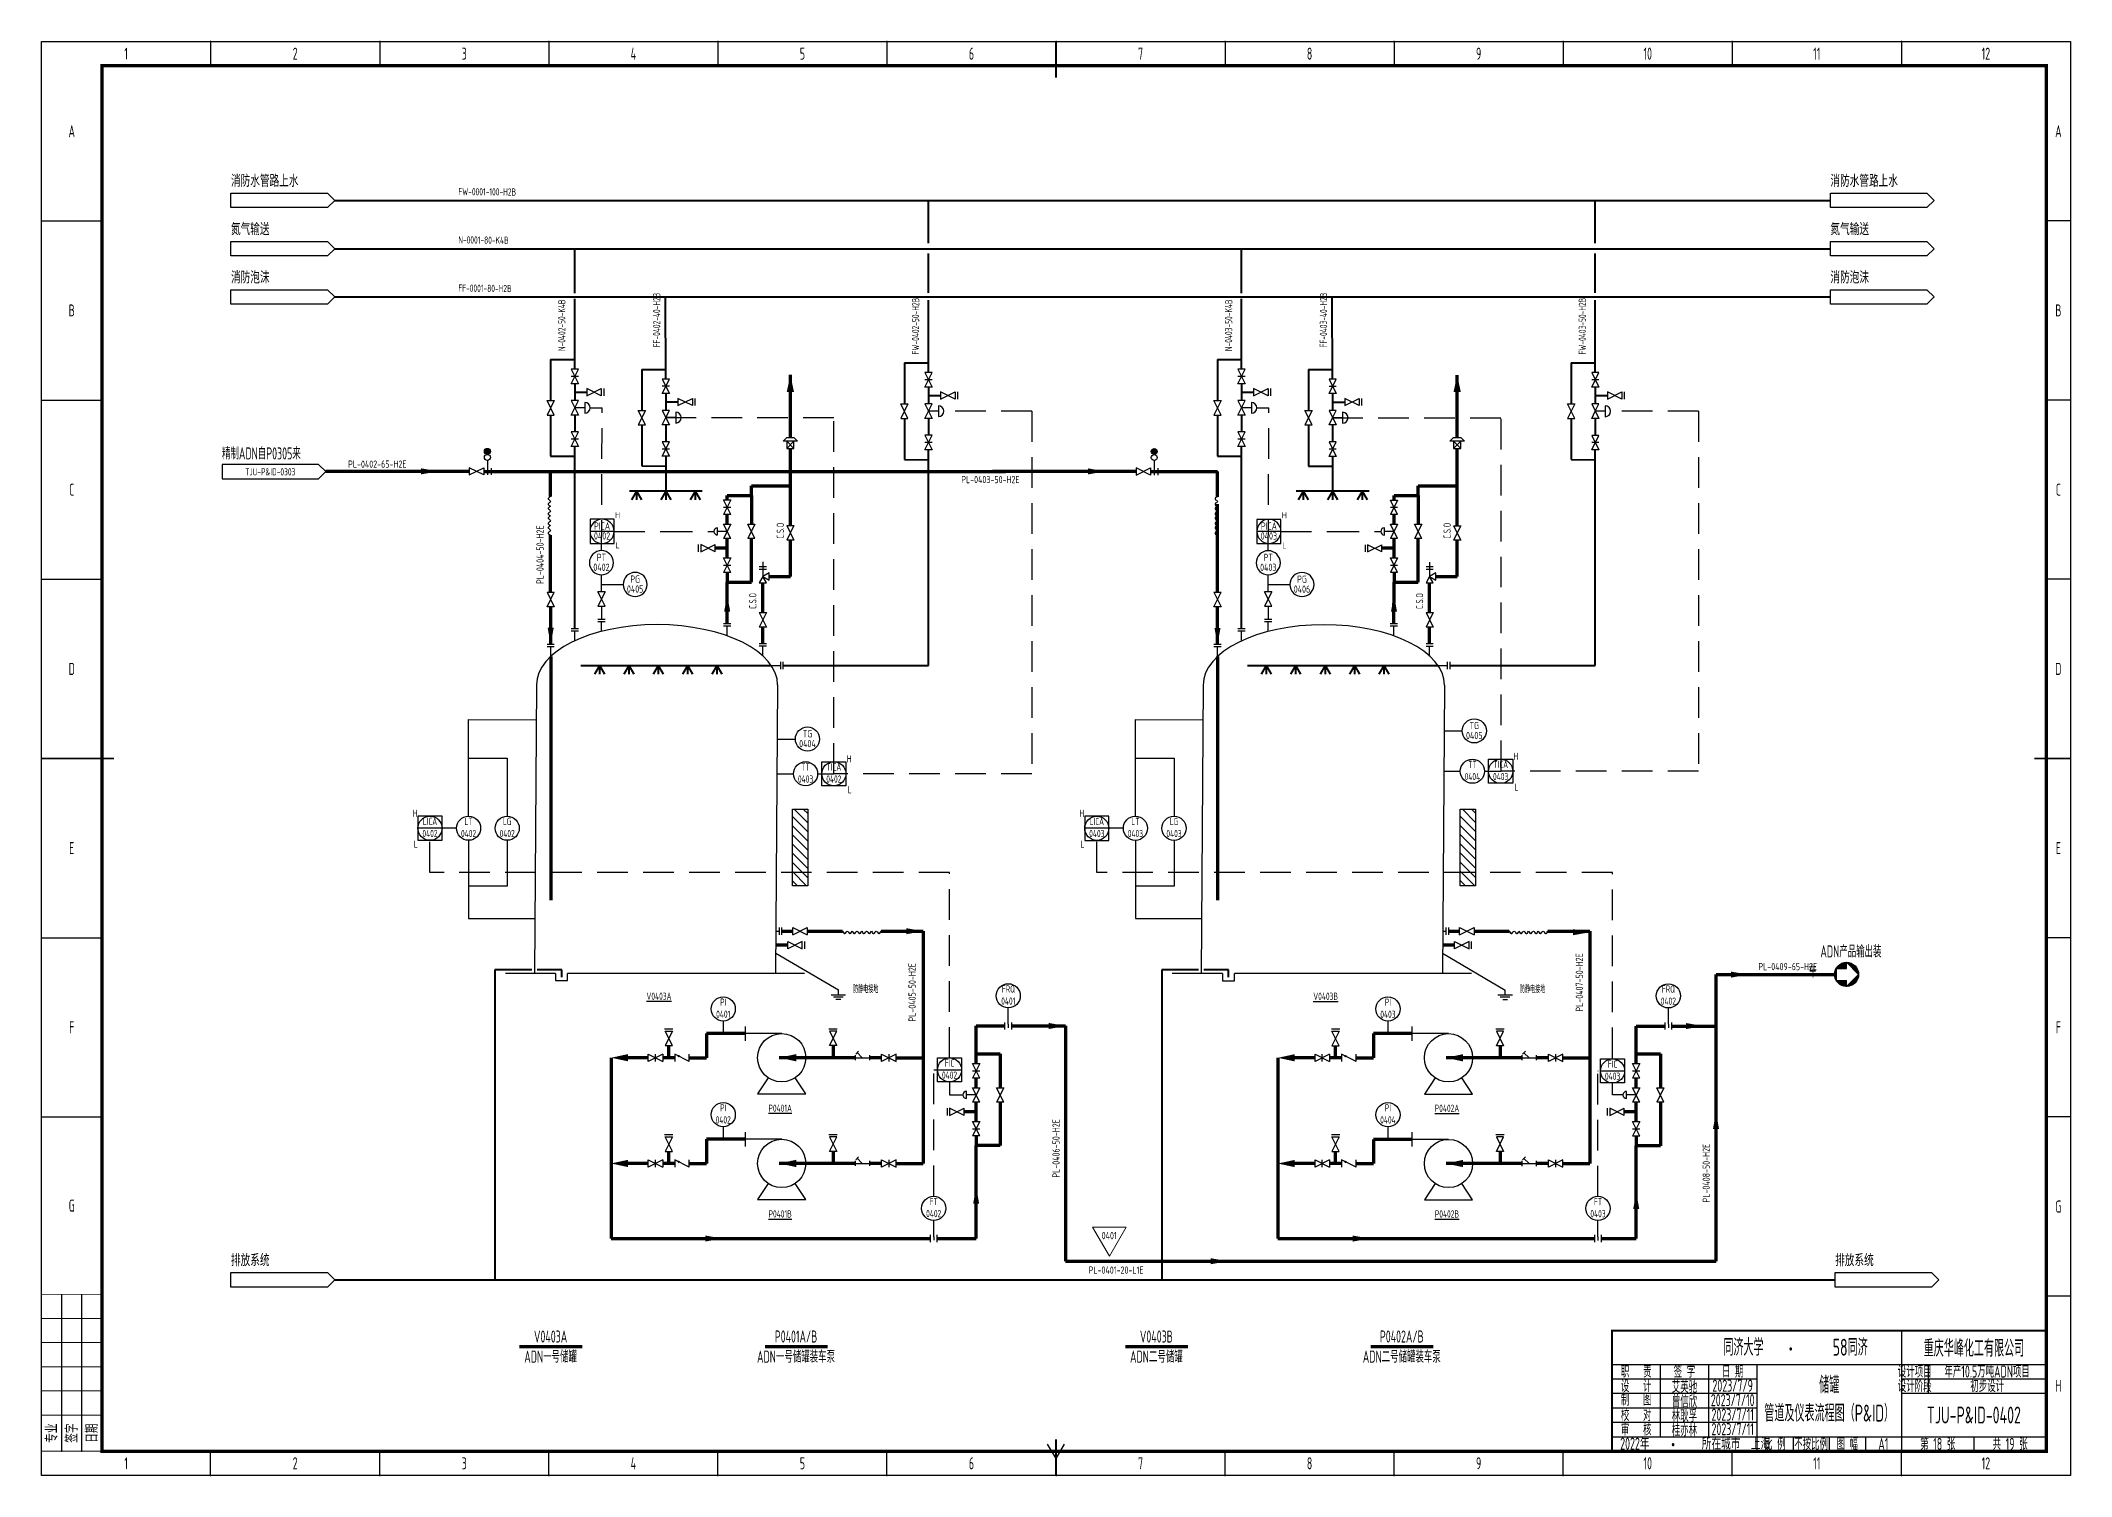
# Model space of a CAD drawing. Header units: millimetres. Extents: x 453 to 7190, y 523 to 4294.
# Drawn here: x 2184 to 3026, y 523 to 1118 of the extents above; entities that cross this region are included whole.
import ezdxf
from ezdxf.enums import TextEntityAlignment as Align

# ---------------------------------------------------------------- set-up
doc = ezdxf.new("R2010")
doc.units = ezdxf.units.MM
doc.linetypes.add('DASHED', pattern=[19.05, 12.7, -6.35])
for name, color, linetype, lineweight in [('01-主物流线-粗实线', 134, 'Continuous', 80), ('02-辅助物流线-中粗线', 30, 'Continuous', 40), ('03-设备外轮廓线-细实线', 7, 'Continuous', 25), ('05-图框与标题栏', 7, 'Continuous', 25), ('07-箭头', 7, 'Continuous', 25), ('08-进出物流标志', 7, 'Continuous', 25), ('09-文本', 7, 'Continuous', 25), ('09-阀门及管件', 102, 'Continuous', 25), ('1-主物料线', 134, 'Continuous', 80), ('1-主要物流线', 134, 'Continuous', 80), ('11-公用工程-冷却水', 55, 'Continuous', 40), ('11-文本', 7, 'Continuous', 25), ('11-管道组合号', 50, 'Continuous', 15), ('12-仪表', 190, 'Continuous', 25), ('12-信号线', 226, 'DASHED', 25), ('12-设备位号线', 7, 'Continuous', 80), ('13-仪表', 190, 'Continuous', 25), ('13-电动气动信号线', 226, 'DASHED', 25), ('14-氮气', 241, 'Continuous', 40), ('14-箭头', 7, 'Continuous', 25), ('15-仪表', 190, 'Continuous', 25), ('15-文本', 7, 'Continuous', 15), ('15-文本 @ 1', 7, 'Continuous', 15), ('16-阀门与管件', 102, 'Continuous', 25), ('17-图框与标题栏', 7, 'Continuous', 25), ('19-柔性管', 7, 'ZIGZAG', 30), ('2-次要物流线', 30, 'Continuous', 40), ('20-公用工程-消防用水', 152, 'Continuous', 40), ('22-公用工程-消防泡沫', 2, 'Continuous', 40), ('5-接续符号', 7, 'Continuous', 25), ('5-设备外轮廓', 7, 'Continuous', 25), ('7-文本', 7, 'Continuous', 25), ('8-保温层', 1, 'Continuous', 25)]:
    doc.layers.add(name, color=color, linetype=linetype, lineweight=lineweight)
doc.layers.add('TITLE', color=7, linetype='Continuous')
doc.styles.add('3-gbcbig', font='gbenor.shx', dxfattribs={"width": 0.7, "height": 3, "bigfont": 'gbcbig.shx'})
doc.styles.add('3号', font='gbenor.shx', dxfattribs={"width": 0.75, "height": 3, "bigfont": 'gbcbig.shx'})
doc.styles.add('5-gbcbig', font='gbenor.shx', dxfattribs={"width": 0.7, "height": 5, "bigfont": 'gbcbig.shx'})
doc.styles.add('7-gbcbig', font='gbenor.shx', dxfattribs={"width": 0.7, "height": 7, "bigfont": 'gbcbig.shx'})
doc.styles.get("Standard").update_dxf_attribs({"font": 'arial.ttf'})
doc.styles.add('国标汉字', font='gbenor.shx', dxfattribs={"height": 7, "bigfont": 'gbcbig.shx'})
doc.styles.add('国标英文+数字', font='gbenor.shx', dxfattribs={"height": 5})
doc.styles.add('头号烷家', font='gbenor.shx', dxfattribs={"width": 0.75, "height": 3, "bigfont": 'gbcbig.shx'})
doc.styles.add('工程字', font='gbenor.shx', dxfattribs={"bigfont": 'gbcbig.shx'})
doc.linetypes.add('ZIGZAG', pattern='A,0.00254,-5.08,[131,ltypeshp.shx,S=5.08,R=0,X=-5.08,Y=0],-10.16,[131,ltypeshp.shx,S=5.08,R=180,X=5.08,Y=0],-5.08', length=20.32254)

msp = doc.modelspace()

# ---------------------------------------------------------------- texts
at = {"style": '3-gbcbig', "width": 0.7}
for p in [(2521.03, 723.02), (2797.44, 722.99)]:
    msp.add_text('防静电接地', height=3, dxfattribs=at).set_placement(p)
at = {"char_height": 3, "attachment_point": 5, "style": '3-gbcbig'}
for s, insert in [('{\\LP0401A}', (2490.83, 675.27)), ('{\\LP0402A}', (2767.23, 675.24)), ('{\\LP0401B}', (2490.83, 631.47)), ('{\\LP0402B}', (2767.23, 631.45))]:
    msp.add_mtext_dynamic_manual_height_columns(s, width=12.7249, gutter_width=35, heights=[12.14], dxfattribs=dict(at, insert=insert))
at = {"layer": '05-图框与标题栏', "attachment_point": 5}
for s, width, gutter_width, heights, insert, char_height, style in [('1', 70.0833, 25, [0], (2219.71, 1112.16), 5, '5-gbcbig'), ('2', 70.0833, 12.5, [0], (2289.79, 1112.16), 5, '5-gbcbig'), ('3', 70.0833, 25, [0], (2359.87, 1112.16), 5, '5-gbcbig'), ('4', 70.0833, 25, [0], (2429.96, 1112.16), 5, '5-gbcbig'), ('5', 70.0833, 25, [0], (2500.04, 1112.16), 5, '5-gbcbig'), ('6', 70.0833, 25, [0], (2570.12, 1112.16), 5, '5-gbcbig'), ('7', 70.0833, 25, [0], (2640.21, 1112.16), 5, '5-gbcbig'), ('8', 70.0833, 25, [0], (2710.29, 1112.16), 5, '5-gbcbig'), ('9', 70.0833, 25, [0], (2780.37, 1112.16), 5, '5-gbcbig'), ('10', 70.0833, 25, [0], (2850.46, 1112.16), 5, '5-gbcbig'), ('11', 70.0833, 25, [0], (2920.54, 1112.16), 5, '5-gbcbig'), ('12', 70.0833, 25, [0], (2990.62, 1112.16), 5, '5-gbcbig'), ('A', 25, 25, [0], (2197.17, 1080.03), 5, '5-gbcbig'), ('A', 10, 25, [0], (3020.67, 1080.03), 5, '5-gbcbig'), ('B', 25, 25, [0], (2197.17, 1005.78), 5, '5-gbcbig'), ('B', 10, 25, [0], (3020.67, 1005.78), 5, '5-gbcbig'), ('C', 25, 25, [0], (2197.17, 931.53), 5, '5-gbcbig'), ('C', 10, 25, [0], (3020.67, 931.53), 5, '5-gbcbig'), ('D', 25, 25, [0], (2197.17, 857.28), 5, '5-gbcbig'), ('D', 10, 25, [0], (3020.67, 857.28), 5, '5-gbcbig'), ('E', 25, 25, [0], (2197.17, 783.03), 5, '5-gbcbig'), ('E', 10, 25, [0], (3020.67, 783.03), 5, '5-gbcbig'), ('F', 25, 25, [0], (2197.17, 708.78), 5, '5-gbcbig'), ('F', 10, 25, [0], (3020.67, 708.78), 5, '5-gbcbig'), ('G', 25, 25, [0], (2197.17, 634.91), 5, '5-gbcbig'), ('G', 10, 25, [0], (3020.67, 634.53), 5, '5-gbcbig'), ('重庆华峰化工有限公司', 60, 25, [0], (2985.67, 575.79), 7, '7-gbcbig'), ('职   责', 20, 25, [0], (2845.67, 566.16), 5, '5-gbcbig'), ('签 字', 20, 25, [0], (2865.67, 566.16), 5, '5-gbcbig'), ('日 期', 20, 25, [0], (2885.67, 566.16), 5, '5-gbcbig'), ('设计项目', 15, 25, [0], (2961.11, 566.16), 5, '5-gbcbig'), ('制   图', 20, 25, [0], (2845.67, 554.52), 5, '5-gbcbig'), ('设   计', 20, 25, [0], (2845.67, 560.16), 5, '5-gbcbig'), ('艾英驰', 20, 25, [0], (2865.67, 559.82), 5, '5-gbcbig'), ('曾信欣', 20, 25, [0], (2865.67, 553.82), 5, '5-gbcbig'), ('2023/7/10', 20, 25, [0], (2885.67, 554.32), 5, '5-gbcbig'), ('2023/7/9', 20, 25, [0], (2885.67, 560.32), 5, '5-gbcbig'), ('设计阶段', 15, 25, [0], (2961.11, 560.16), 5, '5-gbcbig'), ('H', 10, 25, [0], (3020.67, 560.28), 5, '5-gbcbig'), ('校   对', 20, 25, [0], (2845.67, 548.16), 5, '5-gbcbig'), ('林耿孚', 20, 25, [0], (2865.67, 547.82), 5, '5-gbcbig'), ('2023/7/11', 20, 25, [0], (2885.67, 548.32), 5, '5-gbcbig'), ('TJU-P&ID-0402', 60, 25, [12.52], (2985.67, 548.16), 7, '7-gbcbig'), ('审   核', 20, 25, [0], (2845.67, 542.16), 5, '5-gbcbig'), ('桂亦林', 20, 25, [0], (2865.67, 541.82), 5, '5-gbcbig'), ('2023/7/11', 20, 25, [0], (2885.67, 542.32), 5, '5-gbcbig'), ('比 例', 15, 25, [0], (2903.17, 536.16), 5, '5-gbcbig'), ('不按比例', 15, 25, [0], (2918.17, 536.16), 5, '5-gbcbig'), ('图 幅', 15, 25, [0], (2933.17, 536.16), 5, '5-gbcbig'), ('第 18 张', 30, 25, [0], (2970.67, 536.16), 5, '5-gbcbig'), ('共 19 张', 30, 25, [0], (3000.67, 536.16), 5, '5-gbcbig'), ('1', 70.0833, 25, [0], (2219.71, 528.16), 5, '5-gbcbig'), ('2', 70.0833, 25, [0], (2289.79, 528.16), 5, '5-gbcbig'), ('3', 70.0833, 25, [0], (2359.87, 528.16), 5, '5-gbcbig'), ('4', 70.0833, 25, [0], (2429.96, 528.16), 5, '5-gbcbig'), ('5', 70.0833, 25, [0], (2500.04, 528.16), 5, '5-gbcbig'), ('6', 70.0833, 25, [0], (2570.12, 528.16), 5, '5-gbcbig'), ('7', 70.0833, 25, [0], (2640.21, 528.16), 5, '5-gbcbig'), ('8', 70.0833, 25, [0], (2710.29, 528.16), 5, '5-gbcbig'), ('9', 70.0833, 25, [0], (2780.37, 528.16), 5, '5-gbcbig'), ('10', 70.0833, 25, [0], (2850.46, 528.16), 5, '5-gbcbig'), ('11', 70.0833, 25, [0], (2920.54, 528.16), 5, '5-gbcbig'), ('A1', 14.9167, 25, [0], (2948.12, 536.16), 5, '5-gbcbig'), ('12', 70.0833, 25, [0], (2990.62, 528.16), 5, '5-gbcbig')]:
    msp.add_mtext_dynamic_manual_height_columns(s, width=width, gutter_width=gutter_width, heights=heights, dxfattribs=dict(at, insert=insert, char_height=char_height, style=style))
at = {"layer": '05-图框与标题栏'}
for s, insert, char_height, width, attachment_point, style in [('\\pi5.78018;同济大学             ', (2876.04, 576.23), 7, 32.2593, 4, '7-gbcbig'), ('58同济          ', (2934.38, 576.23), 7, 32.2593, 5, '7-gbcbig'), (' 2022{\\W0.8;年          所在城市  上海}', (2837.14, 536.31), 5, 67.5295, 4, '5-gbcbig'), ('{\\fFangSong|b0|i0|c134|p49;\\W0.8;·}', (2858.24, 538.29), 5, 18.9039, 1, '5-gbcbig')]:
    msp.add_mtext(s, dxfattribs=dict(at, insert=insert, char_height=char_height, width=width, attachment_point=attachment_point, style=style))
at = {"layer": '05-图框与标题栏', "insert": (2907.01, 577.96), "char_height": 5, "width": 31.5065, "attachment_point": 1}
msp.add_mtext('{\\fFangSong|b0|i0|c134|p49;\\W0.8;·}', dxfattribs=at)
at = {"layer": '05-图框与标题栏', "char_height": 5, "attachment_point": 5, "rotation": 90, "style": '工程字'}
for s, insert in [('专业', (2188.83, 540.66)), ('签字', (2197.17, 540.66)), ('日期', (2205.5, 540.66))]:
    msp.add_mtext_dynamic_manual_height_columns(s, width=8.3333, gutter_width=25, heights=[0], dxfattribs=dict(at, insert=insert))
at = {"layer": '09-文本'}
for s, width, gutter_width, heights, insert, char_height, attachment_point, style in [('精制ADN自P0305来', 34.6524, 15, [13.39], (2259.47, 949.04), 5, 1, '5-gbcbig'), ('TJU-P&ID-0303', 40, 15, [0], (2279.47, 938.91), 3, 5, '3-gbcbig'), ('\\pi4.99525;ADN产品输出装车', 31.531, 15, [0], (2917.03, 742.74), 5, 1, '5-gbcbig'), ('{\\LV0403A}', 22.2828, 15, [0], (2435.42, 723.16), 3, 1, '3-gbcbig'), ('{\\LV0403B}', 22.2828, 15, [0], (2711.83, 723.13), 3, 1, '3-gbcbig'), ('年产10.5万吨ADN项目', 49.0599, 35, [0], (2991.14, 566.16), 5, 5, '5-gbcbig'), ('初步设计', 48.9999, 12.5, [0], (2991.17, 560.16), 5, 5, '5-gbcbig')]:
    msp.add_mtext_dynamic_manual_height_columns(s, width=width, gutter_width=gutter_width, heights=heights, dxfattribs=dict(at, insert=insert, char_height=char_height, attachment_point=attachment_point, style=style))
at = {"layer": '09-文本', "char_height": 5, "width": 31.6592, "attachment_point": 5, "style": '5-gbcbig'}
for s, insert in [('\\A1;V0403A\\P{\\A0;ADN一号}储罐', (2395.67, 576.51)), ('\\A1;P0401A/B\\PADN一号储罐装车泵', (2497.4, 576.51)), ('\\A1;V0403B\\P{\\A0;ADN二号}储罐', (2646.77, 576.51)), ('\\A1;P0402A/B\\P{\\A0;ADN二号储罐}装车泵', (2748.5, 576.51))]:
    msp.add_mtext(s, dxfattribs=dict(at, insert=insert))
at = {"layer": '11-文本', "char_height": 3, "attachment_point": 1, "rotation": 90, "style": '3-gbcbig'}
for insert in [(2489.38, 911.23), (2765.79, 911.2), (2477.97, 882.11), (2754.37, 882.08)]:
    msp.add_mtext_dynamic_manual_height_columns('C.S.O', width=13.5662, gutter_width=15, heights=[0], dxfattribs=dict(at, insert=insert))
at = {"layer": '11-管道组合号', "char_height": 3, "attachment_point": 1, "style": '国标英文+数字'}
for s, insert, rotation in [('{\\W0.7;FW-0001-100-H2B}', (2357.44, 1056.53), 359.51389), ('{\\W0.7;N-0001-80-K4B}', (2357.44, 1036.53), 359.51389), ('{\\W0.7;FF-0001-80-H2B}', (2357.44, 1016.53), 359.51389), ('{\\W0.7;N-0402-50-K4B}', (2398.8, 988.96), 89.93113), ('{\\W0.7;FF-0402-40-H2B}', (2438.1, 990.51), 89.93113), ('{\\W0.7;FW-0402-50-H2B}', (2545.43, 987.56), 89.93113), ('{\\W0.7;N-0403-50-K4B}', (2675.21, 988.93), 89.93113), ('{\\W0.7;FF-0403-40-H2B}', (2714.51, 990.48), 89.93113), ('{\\W0.7;FW-0403-50-H2B}', (2821.83, 987.53), 89.93113)]:
    msp.add_mtext_dynamic_manual_height_columns(s, width=32.3066, gutter_width=15, heights=[0], dxfattribs=dict(at, insert=insert, rotation=rotation))
at = {"layer": '13-仪表', "char_height": 2.5, "attachment_point": 5, "style": '国标英文+数字'}
for insert in [(2423.42, 914.71), (2699.83, 914.69)]:
    msp.add_mtext_dynamic_manual_height_columns('{\\C0;H\\P\\P\\PL}', width=3.1968, gutter_width=25, heights=[0], dxfattribs=dict(at, insert=insert))
at = {"layer": '15-仪表', "ltscale": 10, "char_height": 3, "attachment_point": 5, "style": '3-gbcbig'}
for s, insert, width in [('{\\C0;TT\\P0403}', (2501.36, 814.15), 10), ('{\\C0;TICA\\P0402}', (2513.08, 814.15), 10), ('{\\C0;TT\\P0404}', (2777.77, 815.19), 10), ('{\\C0;TICA\\P0403}', (2789.49, 815.19), 10), ('{\\C0;LICA\\P0402}', (2345.67, 791.6), 10), ('{\\C0;LT\\P0402}', (2361.67, 791.59), 10), ('{\\C0;LG\\P0402}', (2377.67, 791.59), 10.2037), ('{\\C0;LICA\\P0403}', (2622.08, 791.57), 10), ('{\\C0;LT\\P0403}', (2638.08, 791.57), 10), ('{\\C0;LG\\P0403}', (2654.08, 791.56), 10.2037), ('{\\C0;FRQ\\P0401}', (2585.39, 722.17), 10), ('{\\C0;FRQ\\P0402}', (2859, 722.14), 10), ('{\\C0;PI\\P0401}', (2467.22, 716.73), 10), ('{\\C0;PI\\P0403}', (2742.76, 716.7), 10), ('{\\C0;FIC\\P0402}', (2561.03, 691.49), 10), ('{\\C0;FIC\\P0403}', (2835.88, 691.05), 10), ('{\\C0;PI\\P0402}', (2467.22, 672.93), 10), ('{\\C0;PI\\P0404}', (2742.76, 672.91), 10), ('{\\C0;FT\\P0402}', (2554.47, 634.12), 10), ('{\\C0;FT\\P0403}', (2829.83, 634.09), 10)]:
    msp.add_mtext(s, dxfattribs=dict(at, insert=insert, width=width))
at = {"layer": '15-仪表', "char_height": 3, "width": 10, "attachment_point": 5, "style": '3-gbcbig'}
for s, insert in [('{\\W0.7;\\C0;H}', (2519.4, 820)), ('{\\W0.7;\\C0;H}', (2795.81, 821.04)), ('{\\W0.7;\\C0;L}', (2519.64, 807.25)), ('{\\W0.7;\\C0;L}', (2796.05, 808.29)), ('{\\W0.7;\\C0;H}', (2339.49, 797.44)), ('{\\W0.7;\\C0;H}', (2615.9, 797.42)), ('{\\W0.7;\\C0;L}', (2339.74, 784.69)), ('{\\W0.7;\\C0;L}', (2616.14, 784.67))]:
    msp.add_mtext(s, dxfattribs=dict(at, insert=insert))
at = {"layer": '17-图框与标题栏', "insert": (2925.67, 554.72), "char_height": 7, "attachment_point": 5, "style": '7-gbcbig'}
msp.add_mtext_dynamic_manual_height_columns('储罐\\P管道及仪表流程图（P&ID）', width=60, gutter_width=35, heights=[0], dxfattribs=at)
at = {"layer": '7-文本', "char_height": 5, "attachment_point": 1, "style": '国标汉字'}
for s, width, insert in [('消防水管路上水', 40, (2263.17, 1061.97)), ('消防水管路上水', 40, (2926.17, 1061.97)), ('氮气输送', 40, (2263.17, 1041.97)), ('氮气输送', 40, (2926.17, 1041.97)), ('消防泡沫', 40, (2263.17, 1021.97)), ('消防泡沫', 40, (2926.17, 1021.97)), ('排放系统', 43.6691, (2263.17, 614.82)), ('排放系统', 43.6691, (2928.13, 614.82))]:
    msp.add_mtext_dynamic_manual_height_columns(s, width=width, gutter_width=15, heights=[0], dxfattribs=dict(at, insert=insert))

# ---------------------------------------------------------------- blocks, each defined once
blk = doc.blocks.new('接续标志')
at = {"layer": '5-接续符号'}
for p, q in [((-43, 3), (-3, 3)), ((-43, -3), (-43, 3)), ((-3, 3), (0, 0)), ((0, 0), (-3, -3)), ((-3, -3), (-43, -3))]:
    blk.add_line(p, q, dxfattribs=at)
blk = doc.blocks.new('8open')
at = {"layer": '16-阀门与管件'}
blk.add_hatch(color=3, dxfattribs=at).paths.add_polyline_path([(8.75, 8.25, 1), (6.25, 8.25, 1)])
for p, q in [((6, -1.5), (0, 1.5)), ((0, 1.5), (0, -1.5)), ((0, -1.5), (6, 1.5)), ((6, 1.5), (6, -1.5)), ((6, 1.5), (6, -1.5)), ((7.5, 4.5), (7.5, -1.5)), ((9, 1.375), (9, -1.5))]:
    blk.add_line(p, q, dxfattribs=at)
for centre in [(7.5, 8.25), (7.5, 5.75)]:
    blk.add_circle(centre, 1.25, dxfattribs=at)
blk = doc.blocks.new('entry')
at = {"layer": '5-设备外轮廓'}
for p, q in [((1.5, 5), (-1.5, 5)), ((1.5, 4), (-1.5, 4)), ((0, 0), (0, 4))]:
    blk.add_line(p, q, dxfattribs=at)
blk = doc.blocks.new('箭头')
at = {"layer": '07-箭头'}
blk.add_lwpolyline([(0, 0, 0, 2.5, 0), (-7, 0, 2.5, 2.5, 0)], format="xyseb", dxfattribs=at)
blk = doc.blocks.new('jiezhi')
at = {"layer": '16-阀门与管件'}
for p, q in [((-1.5, 0), (1.5, 0)), ((-1.5, 0), (1.5, -6)), ((-1.5, -6), (1.5, 0)), ((1.5, -6), (-1.5, -6))]:
    blk.add_line(p, q, dxfattribs=at)
blk = doc.blocks.new('就地安装仪表')
at = {"layer": '12-仪表', "ltscale": 0.25}
blk.add_circle((0, -5), 5, dxfattribs=at)
at = {"layer": '15-文本', "style": '工程字', "width": 0.75}
blk.add_attdef('仪表名称', text='', height=3, dxfattribs=at).set_placement((0, -4.29), align=Align.CENTER)
blk.add_attdef('仪表编号', text='', height=3, dxfattribs=at).set_placement((0, -5.39), align=Align.TOP_CENTER)
blk = doc.blocks.new('*U136')
at = {"layer": '12-仪表'}
ref = blk.add_blockref('就地安装仪表', (2502.14, 833.23), dxfattribs=at)
ref.add_attrib('仪表名称', 'TG', dxfattribs={"layer": '15-文本 @ 1', "height": 3, "style": '工程字', "width": 0.75}).set_placement((2502.14, 828.94), align=Align.CENTER)
ref.add_attrib('仪表编号', '0404', dxfattribs={"layer": '15-文本 @ 1', "height": 3, "style": '工程字', "width": 0.75}).set_placement((2502.14, 827.83), align=Align.TOP_CENTER)
blk = doc.blocks.new('*U137')
at = {"layer": '15-文本'}
ref = blk.add_blockref('就地安装仪表', (2416.75, 906.26), dxfattribs=dict(at, xscale=-1))
ref.add_attrib('仪表名称', 'PT', dxfattribs={"layer": '15-文本 @ 1', "height": 3, "style": '工程字', "width": 0.75}).set_placement((2416.75, 901.97), align=Align.CENTER)
ref.add_attrib('仪表编号', '0402', dxfattribs={"layer": '15-文本 @ 1', "height": 3, "style": '工程字', "width": 0.75}).set_placement((2416.75, 900.87), align=Align.TOP_CENTER)
blk = doc.blocks.new('*U138')
at = {"layer": '15-文本'}
ref = blk.add_blockref('就地安装仪表', (2430.72, 897.26), dxfattribs=dict(at, xscale=-1))
ref.add_attrib('仪表名称', 'PG', dxfattribs={"layer": '15-文本 @ 1', "height": 3, "style": '工程字', "width": 0.75}).set_placement((2430.72, 892.97), align=Align.CENTER)
ref.add_attrib('仪表编号', '0405', dxfattribs={"layer": '15-文本 @ 1', "height": 3, "style": '工程字', "width": 0.75}).set_placement((2430.72, 891.87), align=Align.TOP_CENTER)
blk = doc.blocks.new('DCS系统仪表')
at = {"layer": '12-仪表'}
for p, q in [((-5, 10), (5, 10)), ((-5, 0), (-5, 10)), ((5, 10), (5, 0)), ((-5, 5), (5, 5)), ((5, 0), (-5, 0))]:
    blk.add_line(p, q, dxfattribs=at)
at = {"layer": '12-仪表', "ltscale": 0.25}
blk.add_circle((0, 5), 5, dxfattribs=at)
at = {"layer": '15-文本', "style": '工程字', "width": 0.75}
blk.add_attdef('仪表名称', text='', height=3, dxfattribs=at).set_placement((0, 5.71), align=Align.CENTER)
blk.add_attdef('仪表编号', text='', height=3, dxfattribs=at).set_placement((0, 4.61), align=Align.TOP_CENTER)
blk = doc.blocks.new('*U139')
at = {"layer": '12-仪表'}
ref = blk.add_blockref('DCS系统仪表', (2417, 909.26), dxfattribs=dict(at, xscale=-1))
ref.add_attrib('仪表名称', 'PICA', dxfattribs={"layer": '15-文本 @ 1', "height": 3, "style": '工程字', "width": 0.75}).set_placement((2417, 914.97), align=Align.CENTER)
ref.add_attrib('仪表编号', '0402', dxfattribs={"layer": '15-文本 @ 1', "height": 3, "style": '工程字', "width": 0.75}).set_placement((2417, 913.87), align=Align.TOP_CENTER)
blk = doc.blocks.new('*U140')
at = {"layer": '12-仪表'}
ref = blk.add_blockref('就地安装仪表', (2778.55, 836.6), dxfattribs=at)
ref.add_attrib('仪表名称', 'TG', dxfattribs={"layer": '15-文本 @ 1', "height": 3, "style": '工程字', "width": 0.75}).set_placement((2778.55, 832.31), align=Align.CENTER)
ref.add_attrib('仪表编号', '0405', dxfattribs={"layer": '15-文本 @ 1', "height": 3, "style": '工程字', "width": 0.75}).set_placement((2778.55, 831.2), align=Align.TOP_CENTER)
blk = doc.blocks.new('*U141')
at = {"layer": '15-文本'}
ref = blk.add_blockref('就地安装仪表', (2693.16, 906.23), dxfattribs=dict(at, xscale=-1))
ref.add_attrib('仪表名称', 'PT', dxfattribs={"layer": '15-文本 @ 1', "height": 3, "style": '工程字', "width": 0.75}).set_placement((2693.16, 901.95), align=Align.CENTER)
ref.add_attrib('仪表编号', '0403', dxfattribs={"layer": '15-文本 @ 1', "height": 3, "style": '工程字', "width": 0.75}).set_placement((2693.16, 900.84), align=Align.TOP_CENTER)
blk = doc.blocks.new('*U142')
at = {"layer": '15-文本'}
ref = blk.add_blockref('就地安装仪表', (2707.13, 897.24), dxfattribs=dict(at, xscale=-1))
ref.add_attrib('仪表名称', 'PG', dxfattribs={"layer": '15-文本 @ 1', "height": 3, "style": '工程字', "width": 0.75}).set_placement((2707.13, 892.95), align=Align.CENTER)
ref.add_attrib('仪表编号', '0406', dxfattribs={"layer": '15-文本 @ 1', "height": 3, "style": '工程字', "width": 0.75}).set_placement((2707.13, 891.84), align=Align.TOP_CENTER)
blk = doc.blocks.new('*U143')
at = {"layer": '12-仪表'}
ref = blk.add_blockref('DCS系统仪表', (2693.41, 909.23), dxfattribs=dict(at, xscale=-1))
ref.add_attrib('仪表名称', 'PICA', dxfattribs={"layer": '15-文本 @ 1', "height": 3, "style": '工程字', "width": 0.75}).set_placement((2693.41, 914.95), align=Align.CENTER)
ref.add_attrib('仪表编号', '0403', dxfattribs={"layer": '15-文本 @ 1', "height": 3, "style": '工程字', "width": 0.75}).set_placement((2693.41, 913.84), align=Align.TOP_CENTER)
blk = doc.blocks.new('物流标号')
at = {"layer": '11-管道组合号'}
blk.add_lwpolyline([(0, 0), (6.93, 12), (-6.93, 12)], close=True, dxfattribs=at)
at = {"layer": '15-文本', "style": '3号', "width": 0.75}
blk.add_attdef('物流号', text='', height=3, dxfattribs=at).set_placement((-0.05, 8.5), align=Align.MIDDLE_CENTER)
blk = doc.blocks.new('管道组合号')
at = {"layer": '11-管道组合号', "style": '头号烷家', "width": 0.75}
blk.add_attdef('管道组合号', (-4.3, 3.13), '', height=3, dxfattribs=at)
blk = doc.blocks.new('绝热层')
at = {"layer": '8-保温层'}
h = blk.add_hatch(dxfattribs=at)
h.set_pattern_fill('ANSI31', color=256, scale=0.8)
h.set_pattern_definition([(45, (-477.1426, -5259.7808), (-1.7960512, 1.7960512), [])])
h.paths.add_polyline_path([(0, 3), (0, -3), (30, -3), (30, 3)])
for p, q in [((0, -3), (0, 3)), ((0, 3), (30, 3)), ((30, 3), (30, -3)), ((30, -3), (0, -3))]:
    blk.add_line(p, q, dxfattribs=at)

# ---------------------------------------------------------------- hatches: boundary and pattern name
at = {"layer": '08-进出物流标志'}
h = msp.add_hatch(dxfattribs=at)
h.set_pattern_fill('ANSI31', color=256, scale=0.1)
h.set_pattern_definition([(45, (655.09778, 1312.0273), (-0.224506403, 0.224506403), [])])
h.paths.add_polyline_path([(2932.86, 733.21), (2932.86, 735.71, 0.267949), (2928.53, 733.21)])
h.paths.add_polyline_path([(2928.53, 733.21, 0.131652), (2927.86, 730.71, 0.131652), (2928.53, 728.21)])
h.paths.add_polyline_path([(2928.53, 728.21, 0.267949), (2932.86, 725.71), (2932.86, 728.21)])
h.paths.add_polyline_path([(2932.86, 725.71, 0.414214), (2937.86, 730.71)])
h.paths.add_polyline_path([(2932.86, 735.71), (2937.86, 730.71, 0.414214)])

# ---------------------------------------------------------------- linework, layer by layer
for p, q in [((2490.54, 747.11), (2490.54, 750.11)), ((2491.54, 747.11), (2491.54, 750.11)), ((2766.95, 747.09), (2766.95, 750.09)), ((2767.95, 747.09), (2767.95, 750.09)), ((2489.04, 748.61), (2490.54, 748.61)), ((2765.45, 748.59), (2766.95, 748.59))]:
    msp.add_line(p, q)
at = {"color": 30}
for p, q in [((2488.99, 739.53), (2514.94, 724.25)), ((2765.4, 739.5), (2791.35, 724.22)), ((2514.94, 722.25), (2514.94, 724.25)), ((2791.35, 722.22), (2791.35, 724.22)), ((2511.94, 722.25), (2517.94, 722.25)), ((2516.94, 721.25), (2512.94, 721.25)), ((2515.94, 720.25), (2513.94, 720.25)), ((2788.35, 722.22), (2794.35, 722.22)), ((2793.35, 721.22), (2789.35, 721.22)), ((2792.35, 720.22), (2790.35, 720.22))]:
    msp.add_line(p, q, dxfattribs=at)
at = {"layer": '01-主物流线-粗实线'}
for p, q in [((2495.06, 953.12), (2495.06, 979.04)), ((2771.46, 953.1), (2771.46, 979.02)), ((2495.06, 916.64), (2495.06, 948.62)), ((2771.46, 916.61), (2771.46, 948.6)), ((2361.97, 939.12), (2302.48, 939.12)), ((2367.97, 939.06), (2395.67, 939.1)), ((2395.67, 928.65), (2395.67, 939.1)), ((2638.38, 939.1), (2578.88, 939.1)), ((2644.38, 939.03), (2672.08, 939.07)), ((2672.08, 928.62), (2672.08, 939.07)), ((2468.88, 927.26), (2468.88, 929.15)), ((2468.88, 929.15), (2478.88, 929.15)), ((2478.88, 929.15), (2478.88, 933.15)), ((2478.88, 933.15), (2495.06, 933.15)), ((2478.88, 929.15), (2478.88, 917.26)), ((2745.29, 927.23), (2745.29, 929.13)), ((2745.29, 929.13), (2755.29, 929.13)), ((2755.29, 929.13), (2755.29, 933.13)), ((2755.29, 933.13), (2771.46, 933.13)), ((2755.29, 929.13), (2755.29, 917.23)), ((2468.88, 917.26), (2468.88, 921.26)), ((2672.09, 889.02), (2672.08, 925.52)), ((2745.29, 917.23), (2745.29, 921.23)), ((2395.69, 889.04), (2395.67, 912.65)), ((2468.88, 903.26), (2468.88, 911.26)), ((2478.88, 893.26), (2478.88, 911.26)), ((2495.06, 897.58), (2495.06, 910.64)), ((2745.29, 903.23), (2745.29, 911.23)), ((2755.29, 893.23), (2755.29, 911.23)), ((2771.46, 897.55), (2771.46, 910.61)), ((2468.88, 907.26), (2463.88, 907.26)), ((2745.29, 907.23), (2740.29, 907.23)), ((2468.81, 875.97), (2468.88, 893.26)), ((2468.88, 897.26), (2468.88, 893.26)), ((2468.88, 893.26), (2478.88, 893.26)), ((2483.64, 880.6), (2483.64, 892.97)), ((2486.24, 895.57), (2495.06, 895.57)), ((2495.06, 895.57), (2495.06, 897.58)), ((2745.22, 875.94), (2745.29, 893.23)), ((2745.29, 897.23), (2745.29, 893.23)), ((2745.29, 893.23), (2755.29, 893.23)), ((2760.05, 880.58), (2760.05, 892.94)), ((2762.65, 895.54), (2771.46, 895.54)), ((2771.46, 895.54), (2771.46, 897.55)), ((2395.7, 867.41), (2395.7, 883.04)), ((2672.11, 867.38), (2672.11, 883.02)), ((2483.64, 867.63), (2483.64, 874.6)), ((2760.05, 867.61), (2760.05, 874.58)), ((2395.7, 862.41), (2395.7, 761.48)), ((2672.11, 862.38), (2672.11, 761.45)), ((2494, 742.83), (2489, 742.83)), ((2491.54, 748.61), (2496.05, 748.61)), ((2502.05, 748.61), (2516.66, 748.61)), ((2770.41, 742.8), (2765.41, 742.8)), ((2767.95, 748.59), (2772.45, 748.59)), ((2778.45, 748.59), (2793.07, 748.59)), ((2572.07, 697.78), (2572.07, 709.34)), ((2845.69, 697.75), (2845.69, 709.32)), ((2444.65, 696.19), (2444.65, 701.19)), ((2476.46, 706.19), (2460.32, 706.19)), ((2512.81, 701.19), (2512.81, 696.19)), ((2721.06, 696.16), (2721.06, 701.16)), ((2752.87, 706.16), (2736.72, 706.16)), ((2789.22, 701.16), (2789.22, 696.16)), ((2436.15, 696.19), (2425.28, 696.19)), ((2447.15, 696.19), (2442.15, 696.19)), ((2453.15, 696.19), (2460.32, 696.19)), ((2517.23, 696.19), (2490.46, 696.19)), ((2521.86, 696.19), (2517.23, 696.19)), ((2532.86, 696.19), (2527.86, 696.19)), ((2538.86, 696.19), (2550.11, 696.19)), ((2572.07, 693.78), (2572.07, 697.78)), ((2572.07, 697.78), (2582.07, 697.78)), ((2582.07, 697.78), (2582.07, 683.78)), ((2712.56, 696.16), (2701.69, 696.16)), ((2723.56, 696.16), (2718.56, 696.16)), ((2729.56, 696.16), (2736.72, 696.16)), ((2793.64, 696.16), (2766.87, 696.16)), ((2798.27, 696.16), (2793.64, 696.16)), ((2809.27, 696.16), (2804.27, 696.16)), ((2815.27, 696.16), (2826.52, 696.16)), ((2845.69, 693.75), (2845.69, 697.75)), ((2845.69, 697.75), (2855.69, 697.75)), ((2855.69, 697.75), (2855.69, 683.75)), ((2572.07, 683.78), (2572.07, 687.78)), ((2845.69, 683.75), (2845.69, 687.75)), ((2572.07, 673.78), (2567.07, 673.78)), ((2572.07, 669.78), (2572.07, 677.78)), ((2582.07, 677.78), (2582.07, 659.78)), ((2845.69, 673.75), (2840.69, 673.75)), ((2845.69, 669.75), (2845.69, 677.75)), ((2855.69, 677.75), (2855.69, 659.75)), ((2444.65, 652.39), (2444.65, 657.39)), ((2476.46, 662.39), (2460.32, 662.39)), ((2512.81, 657.39), (2512.81, 652.39)), ((2572.07, 663.78), (2572.07, 659.78)), ((2572.07, 621.29), (2572.07, 659.78)), ((2582.07, 659.78), (2572.07, 659.78)), ((2721.06, 652.36), (2721.06, 657.36)), ((2752.87, 662.36), (2736.72, 662.36)), ((2789.22, 657.36), (2789.22, 652.36)), ((2845.69, 663.75), (2845.69, 659.75)), ((2845.69, 621.27), (2845.69, 659.75)), ((2855.69, 659.75), (2845.69, 659.75)), ((2436.15, 652.39), (2425.28, 652.39)), ((2447.15, 652.39), (2442.15, 652.39)), ((2453.15, 652.39), (2460.32, 652.39)), ((2517.23, 652.39), (2490.46, 652.39)), ((2521.86, 652.39), (2517.23, 652.39)), ((2532.86, 652.39), (2527.86, 652.39)), ((2538.86, 652.39), (2550.11, 652.39)), ((2712.56, 652.36), (2701.69, 652.36)), ((2723.56, 652.36), (2718.56, 652.36)), ((2729.56, 652.36), (2736.72, 652.36)), ((2793.64, 652.36), (2766.87, 652.36)), ((2798.27, 652.36), (2793.64, 652.36)), ((2809.27, 652.36), (2804.27, 652.36)), ((2815.27, 652.36), (2826.52, 652.36))]:
    msp.add_line(p, q, dxfattribs=at)
at = {"layer": '02-辅助物流线-中粗线'}
for p, q in [((2387.82, 732.63), (2372.61, 732.63)), ((2372.61, 732.63), (2372.61, 604.2)), ((2400.26, 732.63), (2390.06, 732.63)), ((2400.26, 729.63), (2400.26, 732.63)), ((2664.23, 732.61), (2649.01, 732.61)), ((2649.01, 732.61), (2649.01, 604.17)), ((2676.67, 732.61), (2666.47, 732.61)), ((2676.67, 729.61), (2676.67, 732.61)), ((2306.17, 604.2), (2928.13, 604.2))]:
    msp.add_line(p, q, dxfattribs=at)
at = {"layer": '03-设备外轮廓线-细实线'}
for p, q in [((2389.79, 850.61), (2388.93, 731.13)), ((2489.79, 850.61), (2488.93, 731.13)), ((2666.19, 850.59), (2665.34, 731.1)), ((2766.19, 850.59), (2765.34, 731.1)), ((2397.71, 731.13), (2376.93, 731.13)), ((2397.71, 731.13), (2397.71, 728.13)), ((2397.71, 728.13), (2402.71, 728.13)), ((2500.93, 731.13), (2402.71, 731.13)), ((2402.71, 728.13), (2402.71, 731.13)), ((2674.12, 731.1), (2653.34, 731.1)), ((2674.12, 731.1), (2674.12, 728.1)), ((2674.12, 728.1), (2679.12, 728.1)), ((2777.34, 731.1), (2679.12, 731.1)), ((2679.12, 728.1), (2679.12, 731.1)), ((2476.46, 703.19), (2476.46, 709.19)), ((2752.87, 703.16), (2752.87, 709.16)), ((2491.46, 706.19), (2476.46, 706.19)), ((2767.87, 706.16), (2752.87, 706.16)), ((2485.91, 687.87), (2481.46, 681.19)), ((2501.46, 681.19), (2497.01, 687.87)), ((2762.32, 687.84), (2757.87, 681.16)), ((2777.87, 681.16), (2773.41, 687.84)), ((2481.46, 681.19), (2501.46, 681.19)), ((2757.87, 681.16), (2777.87, 681.16)), ((2476.46, 659.39), (2476.46, 665.39)), ((2752.87, 659.36), (2752.87, 665.36)), ((2491.46, 662.39), (2476.46, 662.39)), ((2767.87, 662.36), (2752.87, 662.36)), ((2485.91, 644.07), (2481.46, 637.39)), ((2501.46, 637.39), (2497.01, 644.07)), ((2762.32, 644.04), (2757.87, 637.36)), ((2777.87, 637.36), (2773.41, 644.04)), ((2481.46, 637.39), (2501.46, 637.39)), ((2757.87, 637.36), (2777.87, 637.36))]:
    msp.add_line(p, q, dxfattribs=at)
for centre in [(2491.46, 696.19), (2767.87, 696.16), (2491.46, 652.39), (2767.87, 652.36)]:
    msp.add_circle(centre, 10, dxfattribs=at)
for centre in [(2439.79, 850.61), (2716.19, 850.59)]:
    msp.add_ellipse(centre, major_axis=(-50, 0), ratio=0.5, start_param=3.141593, end_param=6.283185, dxfattribs=at)
at = {"layer": '05-图框与标题栏'}
for p, q in [((2254.75, 1117.16), (2254.75, 1107.16)), ((2324.83, 1117.16), (2324.83, 1107.16)), ((2394.92, 1117.16), (2394.92, 1107.16)), ((2465, 1117.16), (2465, 1107.16)), ((2535.08, 1117.16), (2535.08, 1107.16)), ((2675.25, 1117.16), (2675.25, 1107.16)), ((2745.33, 1117.16), (2745.33, 1107.16)), ((2815.42, 1117.16), (2815.42, 1107.16)), ((2885.5, 1117.16), (2885.5, 1107.16)), ((2955.58, 1117.16), (2955.58, 1107.16)), ((2184.67, 1042.91), (2209.67, 1042.91)), ((3025.67, 1042.91), (3015.67, 1042.91)), ((2184.67, 968.66), (2209.67, 968.66)), ((3025.67, 968.66), (3015.67, 968.66)), ((2184.67, 894.41), (2209.67, 894.41)), ((3025.67, 894.41), (3015.67, 894.41)), ((2184.67, 745.91), (2209.67, 745.91)), ((3025.67, 745.91), (3015.67, 745.91)), ((2184.67, 671.66), (2209.67, 671.66)), ((3025.67, 671.66), (3015.67, 671.66)), ((2193, 533.16), (2193, 598.16)), ((2201.33, 533.16), (2201.33, 598.16)), ((3025.67, 597.41), (3015.67, 597.41)), ((2955.67, 583.16), (2955.67, 533.16)), ((2835.67, 569.16), (3015.67, 569.16)), ((2855.67, 569.16), (2855.67, 539.16)), ((2875.67, 569.16), (2875.67, 539.16)), ((2895.67, 569.16), (2895.67, 533.16)), ((2966.67, 569.16), (2966.67, 557.16)), ((2835.67, 563.16), (2895.67, 563.16)), ((2835.67, 557.16), (2895.67, 557.16)), ((2955.67, 563.16), (3015.67, 563.16)), ((2955.67, 557.16), (3015.67, 557.16)), ((2835.67, 551.16), (2895.67, 551.16)), ((2835.67, 545.16), (2895.67, 545.16)), ((2835.67, 539.16), (3015.67, 539.16)), ((2910.67, 539.16), (2910.67, 533.16)), ((2925.67, 539.16), (2925.67, 533.16)), ((2940.67, 539.16), (2940.67, 533.16)), ((2985.67, 539.16), (2985.67, 533.16)), ((2254.75, 523.16), (2254.75, 533.16)), ((2324.83, 523.16), (2324.83, 533.16)), ((2394.92, 523.16), (2394.92, 533.16)), ((2465, 523.16), (2465, 533.16)), ((2535.08, 523.16), (2535.08, 533.16)), ((2605.17, 530.16), (2601.7, 536.16)), ((2605.17, 530.16), (2608.63, 536.16)), ((2675.25, 523.16), (2675.25, 533.16)), ((2745.33, 523.16), (2745.33, 533.16)), ((2815.42, 523.16), (2815.42, 533.16)), ((2885.5, 523.16), (2885.5, 533.16)), ((2955.58, 523.16), (2955.58, 533.16))]:
    msp.add_line(p, q, dxfattribs=at)
for points, const_width in [([(2605.17, 1117.16), (2605.17, 1102.16)], 0.8), ([(2184.67, 820.16), (2214.67, 820.16)], 0.8), ([(3025.67, 820.16), (3010.67, 820.16)], 0.8), ([(2209.67, 598.16), (2184.67, 598.16)], 0.4), ([(2209.67, 588.16), (2184.67, 588.16)], 0.4), ([(3015.67, 583.16), (2835.67, 583.16), (2835.67, 533.16)], 0.8), ([(2209.67, 578.16), (2184.67, 578.16)], 0.4), ([(2209.67, 568.16), (2184.67, 568.16)], 0.4), ([(2209.67, 558.16), (2184.67, 558.16)], 0.4), ([(2209.67, 548.16), (2184.67, 548.16)], 0.4), ([(2209.67, 533.16), (2184.67, 533.16)], 0.4), ([(2605.17, 523.16), (2605.17, 538.16)], 0.8)]:
    msp.add_lwpolyline(points, dxfattribs=dict(at, const_width=const_width))
at = {"layer": '05-图框与标题栏', "const_width": 1.4}
msp.add_lwpolyline([(2209.67, 1107.16), (2209.67, 533.16), (3015.67, 533.16), (3015.67, 1107.16)], close=True, dxfattribs=at)
at = {"layer": '05-图框与标题栏'}
for p in [(2254.75, 1117.16), (2254.75, 1117.16), (2254.75, 1117.16), (2324.83, 1117.16), (2324.83, 1117.16), (2324.83, 1117.16), (2394.92, 1117.16), (2394.92, 1117.16), (2394.92, 1117.16), (2465, 1117.16), (2465, 1117.16), (2465, 1117.16), (2535.08, 1117.16), (2535.08, 1117.16), (2535.08, 1117.16), (2605.17, 1117.16), (2605.17, 1117.16), (2605.17, 1117.16), (2675.25, 1117.16), (2675.25, 1117.16), (2675.25, 1117.16), (2745.33, 1117.16), (2745.33, 1117.16), (2745.33, 1117.16), (2815.42, 1117.16), (2815.42, 1117.16), (2815.42, 1117.16), (2885.5, 1117.16), (2885.5, 1117.16), (2885.5, 1117.16), (2955.58, 1117.16), (2955.58, 1117.16), (2955.58, 1117.16), (3025.67, 1042.91), (3025.67, 968.66), (3025.67, 894.41), (3025.67, 820.16), (3025.67, 745.91), (3025.67, 671.66), (3025.67, 597.41), (2193, 533.16), (2201.33, 533.16), (2254.75, 523.16), (2324.83, 523.16), (2394.92, 523.16), (2465, 523.16), (2535.08, 523.16), (2605.17, 523.16), (2675.25, 523.16), (2745.33, 523.16), (2815.42, 523.16), (2885.5, 523.16), (2955.58, 523.16)]:
    msp.add_point(p, dxfattribs=at)
at = {"layer": '08-进出物流标志'}
for p, q in [((2259.47, 942.01), (2259.47, 936.01)), ((2299.47, 942.01), (2259.47, 942.01)), ((2259.47, 936.01), (2299.47, 936.01)), ((2302.47, 939.01), (2299.47, 942.01)), ((2299.47, 936.01), (2302.47, 939.01)), ((2928.53, 733.21), (2928.53, 728.21)), ((2928.53, 733.21), (2932.86, 733.21)), ((2932.86, 735.71), (2937.86, 730.71)), ((2932.86, 733.21), (2932.86, 735.71)), ((2928.53, 728.21), (2932.86, 728.21)), ((2937.86, 730.71), (2932.86, 725.71)), ((2932.86, 725.71), (2932.86, 728.21))]:
    msp.add_line(p, q, dxfattribs=at)
msp.add_circle((2932.86, 730.71), 5, dxfattribs=at)
at = {"layer": '09-阀门及管件'}
for p, q in [((2407.18, 981.44), (2404.18, 981.44)), ((2404.18, 981.44), (2407.18, 975.44)), ((2404.18, 975.44), (2407.18, 981.44)), ((2407.18, 978.44), (2404.18, 978.44)), ((2444.94, 977.36), (2441.94, 977.36)), ((2441.94, 977.36), (2444.94, 971.36)), ((2441.94, 971.36), (2444.94, 977.36)), ((2553.81, 980.04), (2550.81, 980.04)), ((2550.81, 980.04), (2553.81, 974.04)), ((2550.81, 974.04), (2553.81, 980.04)), ((2553.81, 977.04), (2550.81, 977.04)), ((2683.59, 981.42), (2680.59, 981.42)), ((2680.59, 981.42), (2683.59, 975.42)), ((2680.59, 975.42), (2683.59, 981.42)), ((2683.59, 978.42), (2680.59, 978.42)), ((2721.34, 977.33), (2718.34, 977.33)), ((2718.34, 977.33), (2721.34, 971.33)), ((2718.34, 971.33), (2721.34, 977.33)), ((2830.22, 980.02), (2827.22, 980.02)), ((2827.22, 980.02), (2830.22, 974.02)), ((2827.22, 974.02), (2830.22, 980.02)), ((2830.22, 977.02), (2827.22, 977.02)), ((2397.18, 968.44), (2394.18, 962.44)), ((2397.18, 962.44), (2394.18, 968.44)), ((2394.18, 968.44), (2397.18, 968.44)), ((2407.18, 975.44), (2404.18, 975.44)), ((2407.18, 968.44), (2404.18, 968.44)), ((2404.18, 968.44), (2407.18, 962.44)), ((2405.68, 965.44), (2407.18, 968.44)), ((2410.68, 973.44), (2410.68, 970.44)), ((2416.68, 970.44), (2410.68, 973.44)), ((2410.68, 970.44), (2416.68, 973.44)), ((2416.68, 973.44), (2416.68, 970.44)), ((2417.68, 973.44), (2417.68, 970.44)), ((2444.94, 974.36), (2441.94, 974.36)), ((2444.94, 971.36), (2441.94, 971.36)), ((2448.44, 969.36), (2448.44, 966.36)), ((2454.44, 966.36), (2448.44, 969.36)), ((2448.44, 966.36), (2454.44, 969.36)), ((2454.44, 969.36), (2454.44, 966.36)), ((2455.44, 969.36), (2455.44, 966.36)), ((2553.81, 974.04), (2550.81, 974.04)), ((2557.31, 972.04), (2557.31, 969.04)), ((2563.31, 969.04), (2557.31, 972.04)), ((2557.31, 969.04), (2563.31, 972.04)), ((2563.31, 972.04), (2563.31, 969.04)), ((2564.31, 972.04), (2564.31, 969.04)), ((2673.59, 968.42), (2670.59, 962.42)), ((2673.59, 962.42), (2670.59, 968.42)), ((2670.59, 968.42), (2673.59, 968.42)), ((2683.59, 975.42), (2680.59, 975.42)), ((2683.59, 968.42), (2680.59, 968.42)), ((2680.59, 968.42), (2683.59, 962.42)), ((2682.09, 965.42), (2683.59, 968.42)), ((2687.09, 973.42), (2687.09, 970.42)), ((2693.09, 970.42), (2687.09, 973.42)), ((2687.09, 970.42), (2693.09, 973.42)), ((2693.09, 973.42), (2693.09, 970.42)), ((2694.09, 973.42), (2694.09, 970.42)), ((2721.34, 974.33), (2718.34, 974.33)), ((2721.34, 971.33), (2718.34, 971.33)), ((2724.84, 969.33), (2724.84, 966.33)), ((2730.84, 966.33), (2724.84, 969.33)), ((2724.84, 966.33), (2730.84, 969.33)), ((2730.84, 969.33), (2730.84, 966.33)), ((2731.84, 969.33), (2731.84, 966.33)), ((2830.22, 974.02), (2827.22, 974.02)), ((2833.72, 972.02), (2833.72, 969.02)), ((2839.72, 969.02), (2833.72, 972.02)), ((2833.72, 969.02), (2839.72, 972.02)), ((2839.72, 972.02), (2839.72, 969.02)), ((2840.72, 972.02), (2840.72, 969.02)), ((2394.18, 962.44), (2397.18, 962.44)), ((2404.18, 962.44), (2405.68, 965.44)), ((2407.18, 962.44), (2404.18, 962.44)), ((2409.8, 965.44), (2405.68, 965.44)), ((2409.8, 967.69), (2409.8, 963.19)), ((2434.94, 964.36), (2431.94, 958.36)), ((2434.94, 958.36), (2431.94, 964.36)), ((2431.94, 964.36), (2434.94, 964.36)), ((2444.94, 964.36), (2441.94, 964.36)), ((2441.94, 964.36), (2444.94, 958.36)), ((2441.94, 958.36), (2443.44, 961.36)), ((2443.44, 961.36), (2444.94, 964.36)), ((2447.55, 961.36), (2443.44, 961.36)), ((2447.55, 963.61), (2447.55, 959.11)), ((2543.81, 967.04), (2540.81, 961.04)), ((2543.81, 961.04), (2540.81, 967.04)), ((2540.81, 967.04), (2543.81, 967.04)), ((2540.81, 961.04), (2543.81, 961.04)), ((2553.81, 967.04), (2550.81, 967.04)), ((2550.81, 967.04), (2553.81, 961.04)), ((2550.81, 961.04), (2552.31, 964.04)), ((2553.81, 961.04), (2550.81, 961.04)), ((2552.31, 964.04), (2553.81, 967.04)), ((2556.42, 964.04), (2552.31, 964.04)), ((2556.42, 966.29), (2556.42, 961.79)), ((2670.59, 962.42), (2673.59, 962.42)), ((2680.59, 962.42), (2682.09, 965.42)), ((2683.59, 962.42), (2680.59, 962.42)), ((2686.2, 965.42), (2682.09, 965.42)), ((2686.2, 967.67), (2686.2, 963.17)), ((2711.34, 964.33), (2708.34, 958.33)), ((2711.34, 958.33), (2708.34, 964.33)), ((2708.34, 964.33), (2711.34, 964.33)), ((2721.34, 964.33), (2718.34, 964.33)), ((2718.34, 964.33), (2721.34, 958.33)), ((2718.34, 958.33), (2719.84, 961.33)), ((2719.84, 961.33), (2721.34, 964.33)), ((2723.96, 961.33), (2719.84, 961.33)), ((2723.96, 963.58), (2723.96, 959.08)), ((2820.22, 967.02), (2817.22, 961.02)), ((2820.22, 961.02), (2817.22, 967.02)), ((2817.22, 967.02), (2820.22, 967.02)), ((2817.22, 961.02), (2820.22, 961.02)), ((2830.22, 967.02), (2827.22, 967.02)), ((2827.22, 967.02), (2830.22, 961.02)), ((2827.22, 961.02), (2828.72, 964.02)), ((2830.22, 961.02), (2827.22, 961.02)), ((2828.72, 964.02), (2830.22, 967.02)), ((2832.83, 964.02), (2828.72, 964.02)), ((2832.83, 966.27), (2832.83, 961.77)), ((2407.18, 955.44), (2404.18, 955.44)), ((2404.18, 955.44), (2407.18, 949.44)), ((2404.18, 949.44), (2407.18, 955.44)), ((2407.18, 952.44), (2404.18, 952.44)), ((2431.94, 958.36), (2434.94, 958.36)), ((2444.94, 958.36), (2441.94, 958.36)), ((2444.94, 951.36), (2441.94, 951.36)), ((2441.94, 951.36), (2444.94, 945.36)), ((2441.94, 945.36), (2444.94, 951.36)), ((2553.81, 954.04), (2550.81, 954.04)), ((2550.81, 954.04), (2553.81, 948.04)), ((2550.81, 948.04), (2553.81, 954.04)), ((2683.59, 955.42), (2680.59, 955.42)), ((2680.59, 955.42), (2683.59, 949.42)), ((2680.59, 949.42), (2683.59, 955.42)), ((2683.59, 952.42), (2680.59, 952.42)), ((2708.34, 958.33), (2711.34, 958.33)), ((2721.34, 958.33), (2718.34, 958.33)), ((2721.34, 951.33), (2718.34, 951.33)), ((2718.34, 951.33), (2721.34, 945.33)), ((2718.34, 945.33), (2721.34, 951.33)), ((2830.22, 954.02), (2827.22, 954.02)), ((2827.22, 954.02), (2830.22, 948.02)), ((2827.22, 948.02), (2830.22, 954.02)), ((2407.18, 949.44), (2404.18, 949.44)), ((2444.94, 948.36), (2441.94, 948.36)), ((2444.94, 945.36), (2441.94, 945.36)), ((2553.81, 951.04), (2550.81, 951.04)), ((2553.81, 948.04), (2550.81, 948.04)), ((2683.59, 949.42), (2680.59, 949.42)), ((2721.34, 948.33), (2718.34, 948.33)), ((2721.34, 945.33), (2718.34, 945.33)), ((2830.22, 951.02), (2827.22, 951.02)), ((2830.22, 948.02), (2827.22, 948.02)), ((2418.22, 889.27), (2415.22, 889.27)), ((2416.72, 886.27), (2415.22, 889.27)), ((2418.22, 889.27), (2415.22, 883.27)), ((2418.22, 883.27), (2416.72, 886.27)), ((2694.63, 889.25), (2691.63, 889.25)), ((2693.13, 886.25), (2691.63, 889.25)), ((2694.63, 889.25), (2691.63, 883.25)), ((2694.63, 883.25), (2693.13, 886.25)), ((2415.22, 883.27), (2418.22, 883.27)), ((2691.63, 883.25), (2694.63, 883.25))]:
    msp.add_line(p, q, dxfattribs=at)
for centre in [(2409.8, 965.44), (2447.55, 961.36), (2556.42, 964.04), (2686.2, 965.42), (2723.96, 961.33), (2832.83, 964.02)]:
    msp.add_arc(centre, 2.25, 270, 90, dxfattribs=at)
at = {"layer": '1-主要物流线'}
for p, q in [((2395.67, 939.1), (2584.26, 939.1)), ((2532.66, 748.61), (2550.11, 748.61)), ((2550.11, 748.61), (2550.11, 652.39)), ((2809.07, 748.59), (2826.52, 748.59)), ((2826.52, 748.59), (2826.52, 652.36)), ((2878.76, 611.88), (2878.76, 730.62)), ((2878.76, 730.62), (2927.8, 730.62)), ((2572.07, 709.34), (2583.88, 709.34)), ((2586.88, 709.34), (2609.16, 709.34)), ((2609.16, 709.34), (2609.16, 611.88)), ((2845.69, 709.32), (2857.5, 709.32)), ((2860.5, 709.32), (2878.76, 709.32)), ((2460.32, 706.19), (2460.32, 696.19)), ((2736.72, 706.16), (2736.72, 696.16)), ((2420.76, 696.19), (2420.76, 652.39)), ((2697.16, 696.16), (2697.16, 652.36)), ((2460.32, 662.39), (2460.32, 652.39)), ((2736.72, 662.36), (2736.72, 652.36)), ((2420.76, 652.39), (2420.76, 621.29)), ((2697.16, 652.36), (2697.16, 621.27)), ((2420.76, 621.29), (2517.53, 621.29)), ((2517.53, 621.29), (2552.97, 621.29)), ((2555.97, 621.29), (2572.07, 621.29)), ((2697.16, 621.27), (2793.94, 621.27)), ((2793.94, 621.27), (2828.32, 621.27)), ((2831.32, 621.27), (2845.69, 621.27)), ((2609.16, 611.88), (2878.76, 611.88))]:
    msp.add_line(p, q, dxfattribs=at)
at = {"layer": '11-公用工程-冷却水', "ltscale": 5}
for p, q in [((2408.16, 858.67), (2487.12, 858.67)), ((2684.57, 858.65), (2763.52, 858.65))]:
    msp.add_line(p, q, dxfattribs=at)
at = {"layer": '12-仪表'}
for p, q in [((2416.72, 889.27), (2416.73, 896.26)), ((2693.13, 889.25), (2693.14, 896.23)), ((2416.72, 892.26), (2425.72, 892.26)), ((2693.13, 892.24), (2702.13, 892.24)), ((2416.72, 883.27), (2416.72, 877.8)), ((2693.13, 883.25), (2693.13, 877.77)), ((2489.59, 828.23), (2497.14, 828.23)), ((2766, 831.6), (2773.55, 831.6))]:
    msp.add_line(p, q, dxfattribs=at)
at = {"layer": '12-信号线'}
for p, q in [((2356.67, 791.27), (2350.67, 791.27)), ((2633.08, 791.24), (2627.08, 791.24))]:
    msp.add_line(p, q, dxfattribs=at)
at = {"layer": '12-设备位号线'}
for p, q in [((2382.82, 576.51), (2408.71, 576.51)), ((2484.54, 576.51), (2510.44, 576.51)), ((2633.92, 576.51), (2659.81, 576.51)), ((2735.64, 576.51), (2761.54, 576.51))]:
    msp.add_line(p, q, dxfattribs=at)
at = {"layer": '13-电动气动信号线'}
for p, q in [((2412.05, 965.44), (2417, 965.44)), ((2416.82, 906.26), (2417, 965.44)), ((2443.26, 961.36), (2513.08, 961.36)), ((2513.08, 813.82), (2513.08, 961.36)), ((2595.1, 964.04), (2558.67, 964.04)), ((2595.1, 964.04), (2595.1, 813.82)), ((2688.45, 965.42), (2693.41, 965.42)), ((2693.18, 906.23), (2693.41, 965.42)), ((2719.67, 961.33), (2789.75, 961.33)), ((2789.75, 814.87), (2789.75, 961.33)), ((2871.5, 964.02), (2835.08, 964.02)), ((2871.5, 964.02), (2871.5, 814.87)), ((2422, 914.26), (2441.76, 914.26)), ((2441.76, 914.26), (2463.38, 914.26)), ((2698.41, 914.23), (2718.17, 914.23)), ((2718.17, 914.23), (2739.79, 914.23)), ((2506.36, 813.82), (2513.08, 813.82)), ((2595.1, 813.82), (2513.08, 813.82)), ((2782.77, 814.87), (2789.75, 814.87)), ((2871.5, 814.87), (2789.49, 814.87)), ((2345.67, 772.9), (2345.67, 791.27)), ((2622.08, 772.9), (2622.08, 791.24)), ((2561.03, 772.9), (2345.67, 772.9)), ((2561.03, 696.16), (2561.03, 772.9)), ((2835.87, 772.9), (2622.08, 772.9)), ((2835.87, 696.05), (2835.87, 772.9)), ((2554.47, 638.79), (2554.47, 691.16)), ((2554.47, 691.16), (2556.03, 691.16)), ((2829.82, 638.77), (2829.82, 690.72)), ((2829.82, 690.72), (2829.88, 690.72)), ((2561.03, 686.49), (2561.03, 680.78)), ((2835.87, 680.75), (2835.87, 686.05)), ((2561.03, 680.78), (2566.57, 680.78)), ((2840.19, 680.75), (2835.87, 680.75))]:
    msp.add_line(p, q, dxfattribs=at)
at = {"layer": '14-氮气'}
for p, q in [((2306.17, 1031.36), (2926.17, 1031.36)), ((2405.72, 1012.91), (2405.72, 1031.36)), ((2682.12, 1012.89), (2682.12, 1031.33)), ((2405.68, 981.44), (2405.72, 1010.58)), ((2682.09, 981.42), (2682.12, 1010.56)), ((2395.68, 985.44), (2405.68, 985.44)), ((2395.68, 985.44), (2395.68, 968.44)), ((2672.09, 985.42), (2682.09, 985.42)), ((2672.09, 985.42), (2672.09, 968.42)), ((2405.68, 975.44), (2405.68, 968.44)), ((2405.68, 971.94), (2410.68, 971.94)), ((2682.09, 975.42), (2682.09, 968.42)), ((2682.09, 971.92), (2687.09, 971.92)), ((2395.68, 962.44), (2395.68, 945.44)), ((2405.68, 962.44), (2405.68, 955.44)), ((2672.09, 962.42), (2672.09, 945.42)), ((2682.09, 962.42), (2682.09, 955.42)), ((2395.68, 945.44), (2405.68, 945.44)), ((2405.68, 873.9), (2405.68, 949.44)), ((2672.09, 945.42), (2682.09, 945.42)), ((2682.09, 873.87), (2682.09, 949.42))]:
    msp.add_line(p, q, dxfattribs=at)
at = {"layer": '14-箭头'}
for points in [[(2495.06, 979.04, 0, 3, 0), (2495.06, 972.04, 3, 3, 0)], [(2771.46, 979.02, 0, 3, 0), (2771.46, 972.02, 3, 3, 0)], [(2420.76, 696.19, 0, 3, 0), (2427.76, 696.19, 3, 3, 0)], [(2490.46, 696.19, 0, 3, 0), (2497.46, 696.19, 3, 3, 0)], [(2697.16, 696.16, 0, 3, 0), (2704.16, 696.16, 3, 3, 0)], [(2766.87, 696.16, 0, 3, 0), (2773.87, 696.16, 3, 3, 0)], [(2420.76, 652.39, 0, 3, 0), (2427.76, 652.39, 3, 3, 0)], [(2490.46, 652.39, 0, 3, 0), (2497.46, 652.39, 3, 3, 0)], [(2697.16, 652.36, 0, 3, 0), (2704.16, 652.36, 3, 3, 0)], [(2766.87, 652.36, 0, 3, 0), (2773.87, 652.36, 3, 3, 0)]]:
    msp.add_lwpolyline(points, format="xyseb", dxfattribs=at)
at = {"layer": '15-仪表'}
for p, q in [((2361.67, 796.27), (2361.67, 836.37)), ((2361.67, 836.37), (2389.69, 836.19)), ((2638.08, 796.24), (2638.08, 836.35)), ((2638.08, 836.35), (2666.1, 836.16)), ((2361.67, 820.26), (2377.67, 820.26)), ((2377.61, 820.26), (2377.61, 796.26)), ((2508.08, 813.82), (2508.08, 818.82)), ((2508.08, 818.82), (2518.08, 818.82)), ((2518.08, 818.82), (2518.08, 808.82)), ((2638.08, 820.24), (2654.08, 820.24)), ((2654.08, 820.24), (2654.08, 796.24)), ((2784.49, 814.87), (2784.49, 819.87)), ((2784.49, 819.87), (2794.49, 819.87)), ((2794.49, 819.87), (2794.49, 809.87)), ((2489.36, 813.82), (2496.36, 813.82)), ((2508.08, 808.82), (2508.08, 813.82)), ((2518.08, 808.82), (2508.08, 808.82)), ((2765.77, 814.87), (2772.77, 814.87)), ((2784.49, 809.87), (2784.49, 814.87)), ((2794.49, 809.87), (2784.49, 809.87)), ((2340.67, 796.27), (2340.67, 786.27)), ((2350.67, 796.27), (2340.67, 796.27)), ((2350.67, 786.27), (2350.67, 796.27)), ((2617.08, 796.24), (2617.08, 786.24)), ((2627.08, 796.24), (2617.08, 796.24)), ((2627.08, 786.24), (2627.08, 796.24)), ((2350.67, 791.27), (2340.67, 791.27)), ((2340.67, 786.27), (2350.67, 786.27)), ((2361.67, 786.27), (2361.67, 753.83)), ((2377.67, 786.26), (2377.67, 767.26)), ((2627.08, 791.24), (2617.08, 791.24)), ((2617.08, 786.24), (2627.08, 786.24)), ((2638.08, 786.24), (2638.08, 753.81)), ((2654.08, 786.24), (2654.08, 767.24)), ((2377.67, 767.26), (2361.67, 767.26)), ((2654.08, 767.24), (2638.08, 767.24)), ((2361.67, 753.83), (2389.15, 753.83)), ((2638.08, 753.81), (2665.56, 753.81)), ((2585.38, 710.09), (2585.38, 716.84)), ((2859, 710.07), (2859, 716.82)), ((2467.23, 711.4), (2467.23, 706.19)), ((2742.77, 711.38), (2742.77, 706.16)), ((2467.23, 706.19), (2467.23, 706.58)), ((2556.03, 691.16), (2556.03, 696.16)), ((2556.03, 696.16), (2566.03, 696.16)), ((2556.03, 686.16), (2556.03, 691.16)), ((2556.03, 691.16), (2566.03, 691.16)), ((2566.03, 696.16), (2566.03, 686.16)), ((2830.87, 690.72), (2830.87, 695.72)), ((2830.87, 695.72), (2840.87, 695.72)), ((2830.87, 685.72), (2830.87, 690.72)), ((2830.87, 690.72), (2840.87, 690.72)), ((2840.87, 695.72), (2840.87, 685.72)), ((2566.03, 686.16), (2556.03, 686.16)), ((2840.87, 685.72), (2830.87, 685.72)), ((2467.23, 667.61), (2467.23, 662.39)), ((2742.77, 667.58), (2742.77, 662.36)), ((2554.47, 622.04), (2554.47, 628.79)), ((2829.82, 622.02), (2829.82, 628.77))]:
    msp.add_line(p, q, dxfattribs=at)
for centre in [(2501.36, 813.82), (2513.08, 813.82), (2777.77, 814.87), (2789.49, 814.87), (2345.67, 791.27), (2361.67, 791.27), (2377.67, 791.26), (2622.08, 791.24), (2638.08, 791.24), (2654.08, 791.24), (2585.38, 721.84), (2859, 721.82), (2467.23, 716.4), (2742.77, 716.38), (2561.03, 691.16), (2835.87, 690.72), (2467.23, 672.61), (2742.77, 672.58), (2554.47, 633.79), (2829.82, 633.77)]:
    msp.add_circle(centre, 5, dxfattribs=at)
at = {"layer": '16-阀门与管件'}
for p, q in [((2493.56, 953.12), (2492.06, 951.62)), ((2498.06, 951.62), (2492.06, 951.62)), ((2493.56, 953.12), (2496.56, 953.12)), ((2493.56, 951.62), (2493.56, 948.62)), ((2493.56, 951.62), (2496.56, 948.62)), ((2496.56, 951.62), (2493.56, 948.62)), ((2496.56, 953.12), (2498.06, 951.62)), ((2496.56, 948.62), (2496.56, 951.62)), ((2769.96, 953.1), (2768.46, 951.6)), ((2774.46, 951.6), (2768.46, 951.6)), ((2769.96, 953.1), (2772.96, 953.1)), ((2769.96, 951.6), (2769.96, 948.6)), ((2769.96, 951.6), (2772.96, 948.6)), ((2772.96, 951.6), (2769.96, 948.6)), ((2772.96, 953.1), (2774.46, 951.6)), ((2772.96, 948.6), (2772.96, 951.6)), ((2493.56, 948.62), (2496.56, 948.62)), ((2769.96, 948.6), (2772.96, 948.6)), ((2467.38, 927.26), (2470.38, 927.26)), ((2470.38, 921.26), (2467.38, 927.26)), ((2470.38, 927.26), (2467.38, 921.26)), ((2743.79, 927.23), (2746.79, 927.23)), ((2746.79, 921.23), (2743.79, 927.23)), ((2746.79, 927.23), (2743.79, 921.23)), ((2467.38, 924.26), (2470.38, 924.26)), ((2470.38, 921.26), (2467.38, 921.26)), ((2743.79, 924.23), (2746.79, 924.23)), ((2746.79, 921.23), (2743.79, 921.23)), ((2464.88, 912.76), (2464.88, 915.76)), ((2468.88, 914.26), (2464.88, 914.26)), ((2467.38, 917.26), (2470.38, 917.26)), ((2470.38, 911.26), (2467.38, 917.26)), ((2470.38, 917.26), (2467.38, 911.26)), ((2470.38, 911.26), (2467.38, 911.26)), ((2477.38, 917.26), (2480.38, 917.26)), ((2480.38, 911.26), (2477.38, 917.26)), ((2480.38, 917.26), (2477.38, 911.26)), ((2480.38, 911.26), (2477.38, 911.26)), ((2493.56, 916.64), (2496.56, 916.64)), ((2493.56, 916.64), (2496.56, 910.64)), ((2496.56, 916.64), (2493.56, 910.64)), ((2496.56, 910.64), (2493.56, 910.64)), ((2741.29, 912.73), (2741.29, 915.73)), ((2745.29, 914.23), (2741.29, 914.23)), ((2743.79, 917.23), (2746.79, 917.23)), ((2746.79, 911.23), (2743.79, 917.23)), ((2746.79, 917.23), (2743.79, 911.23)), ((2746.79, 911.23), (2743.79, 911.23)), ((2753.79, 917.23), (2756.79, 917.23)), ((2756.79, 911.23), (2753.79, 917.23)), ((2756.79, 917.23), (2753.79, 911.23)), ((2756.79, 911.23), (2753.79, 911.23)), ((2769.96, 916.61), (2772.96, 916.61)), ((2769.96, 916.61), (2772.96, 910.61)), ((2772.96, 916.61), (2769.96, 910.61)), ((2772.96, 910.61), (2769.96, 910.61)), ((2456.88, 908.76), (2456.88, 905.76)), ((2457.88, 908.76), (2457.88, 905.76)), ((2457.88, 905.76), (2463.88, 908.76)), ((2463.88, 905.76), (2457.88, 908.76)), ((2463.88, 905.76), (2463.88, 908.76)), ((2467.38, 903.26), (2470.38, 903.26)), ((2470.38, 897.26), (2467.38, 903.26)), ((2470.38, 903.26), (2467.38, 897.26)), ((2483.64, 901.57), (2483.64, 895.57)), ((2733.29, 908.73), (2733.29, 905.73)), ((2734.29, 908.73), (2734.29, 905.73)), ((2734.29, 905.73), (2740.29, 908.73)), ((2740.29, 905.73), (2734.29, 908.73)), ((2740.29, 905.73), (2740.29, 908.73)), ((2743.79, 903.23), (2746.79, 903.23)), ((2746.79, 897.23), (2743.79, 903.23)), ((2746.79, 903.23), (2743.79, 897.23)), ((2760.05, 901.54), (2760.05, 895.54)), ((2467.38, 900.26), (2470.38, 900.26)), ((2470.38, 897.26), (2467.38, 897.26)), ((2485.14, 899.57), (2482.14, 899.57)), ((2482.14, 898.57), (2485.14, 898.57)), ((2483.64, 895.57), (2482.14, 892.97)), ((2482.14, 892.97), (2485.14, 892.97)), ((2486.24, 897.07), (2483.64, 895.57)), ((2485.14, 892.97), (2483.64, 895.57)), ((2483.64, 895.57), (2486.24, 894.07)), ((2486.24, 894.07), (2486.24, 897.07)), ((2743.79, 900.23), (2746.79, 900.23)), ((2746.79, 897.23), (2743.79, 897.23)), ((2761.55, 899.54), (2758.55, 899.54)), ((2758.55, 898.54), (2761.55, 898.54)), ((2760.05, 895.54), (2758.55, 892.94)), ((2758.55, 892.94), (2761.55, 892.94)), ((2762.65, 897.04), (2760.05, 895.54)), ((2761.55, 892.94), (2760.05, 895.54)), ((2760.05, 895.54), (2762.65, 894.04)), ((2762.65, 894.04), (2762.65, 897.04)), ((2482.14, 880.6), (2485.14, 880.6)), ((2482.14, 880.6), (2485.14, 874.6)), ((2485.14, 880.6), (2482.14, 874.6)), ((2758.55, 880.58), (2761.55, 880.58)), ((2758.55, 880.58), (2761.55, 874.58)), ((2761.55, 880.58), (2758.55, 874.58)), ((2485.14, 874.6), (2482.14, 874.6)), ((2761.55, 874.58), (2758.55, 874.58)), ((2496.05, 747.11), (2496.05, 750.11)), ((2496.05, 747.11), (2502.05, 750.11)), ((2496.05, 750.11), (2502.05, 747.11)), ((2502.05, 750.11), (2502.05, 747.11)), ((2772.45, 747.09), (2772.45, 750.09)), ((2772.45, 747.09), (2778.45, 750.09)), ((2772.45, 750.09), (2778.45, 747.09)), ((2778.45, 750.09), (2778.45, 747.09)), ((2494, 741.33), (2494, 744.33)), ((2494, 744.33), (2500, 741.33)), ((2500, 744.33), (2494, 741.33)), ((2500, 741.33), (2500, 744.33)), ((2501, 741.33), (2501, 744.33)), ((2770.41, 741.3), (2770.41, 744.3)), ((2770.41, 744.3), (2776.41, 741.3)), ((2776.41, 744.3), (2770.41, 741.3)), ((2776.41, 741.3), (2776.41, 744.3)), ((2777.41, 741.3), (2777.41, 744.3)), ((2442.89, 708.19), (2446.35, 708.19)), ((2446.15, 701.19), (2443.15, 707.19)), ((2443.15, 707.19), (2446.15, 707.19)), ((2446.15, 707.19), (2443.15, 701.19)), ((2511.05, 708.19), (2514.52, 708.19)), ((2511.31, 701.19), (2514.31, 707.19)), ((2514.31, 707.19), (2511.31, 707.19)), ((2511.31, 707.19), (2514.31, 701.19)), ((2583.88, 710.84), (2583.88, 707.84)), ((2585.38, 710.09), (2585.38, 708.59)), ((2586.88, 707.84), (2586.88, 710.84)), ((2719.3, 708.16), (2722.76, 708.16)), ((2722.56, 701.16), (2719.56, 707.16)), ((2719.56, 707.16), (2722.56, 707.16)), ((2722.56, 707.16), (2719.56, 701.16)), ((2787.46, 708.16), (2790.92, 708.16)), ((2787.72, 701.16), (2790.72, 707.16)), ((2790.72, 707.16), (2787.72, 707.16)), ((2787.72, 707.16), (2790.72, 701.16)), ((2857.5, 710.82), (2857.5, 707.82)), ((2859, 710.07), (2859, 708.57)), ((2860.5, 707.82), (2860.5, 710.82)), ((2443.15, 701.19), (2446.15, 701.19)), ((2514.31, 701.19), (2511.31, 701.19)), ((2523.33, 698.9), (2522.15, 697.72)), ((2719.56, 701.16), (2722.56, 701.16)), ((2790.72, 701.16), (2787.72, 701.16)), ((2799.74, 698.88), (2798.55, 697.69)), ((2442.15, 697.69), (2436.15, 694.69)), ((2436.15, 694.69), (2436.15, 697.69)), ((2436.15, 697.69), (2442.15, 694.69)), ((2439.15, 694.69), (2439.15, 697.69)), ((2442.15, 697.69), (2442.15, 694.69)), ((2453.15, 694.69), (2447.15, 697.69)), ((2447.15, 697.69), (2447.15, 694.69)), ((2453.15, 694.69), (2453.15, 697.69)), ((2521.86, 697.24), (2521.86, 695.14)), ((2521.86, 696.19), (2527.86, 696.19)), ((2524.86, 696.19), (2522.74, 698.31)), ((2527.86, 697.24), (2527.86, 695.14)), ((2532.86, 694.69), (2532.86, 697.69)), ((2532.86, 697.69), (2538.86, 694.69)), ((2538.86, 697.69), (2532.86, 694.69)), ((2535.86, 697.69), (2535.86, 694.69)), ((2538.86, 694.69), (2538.86, 697.69)), ((2570.57, 693.78), (2573.57, 693.78)), ((2573.57, 687.78), (2570.57, 693.78)), ((2573.57, 693.78), (2570.57, 687.78)), ((2570.57, 690.78), (2573.57, 690.78)), ((2718.56, 697.66), (2712.56, 694.66)), ((2712.56, 694.66), (2712.56, 697.66)), ((2712.56, 697.66), (2718.56, 694.66)), ((2715.56, 694.66), (2715.56, 697.66)), ((2718.56, 697.66), (2718.56, 694.66)), ((2729.56, 694.66), (2723.56, 697.66)), ((2723.56, 697.66), (2723.56, 694.66)), ((2729.56, 694.66), (2729.56, 697.66)), ((2798.27, 697.21), (2798.27, 695.11)), ((2798.27, 696.16), (2804.27, 696.16)), ((2801.27, 696.16), (2799.15, 698.28)), ((2804.27, 697.21), (2804.27, 695.11)), ((2809.27, 694.66), (2809.27, 697.66)), ((2809.27, 697.66), (2815.27, 694.66)), ((2815.27, 697.66), (2809.27, 694.66)), ((2812.27, 697.66), (2812.27, 694.66)), ((2815.27, 694.66), (2815.27, 697.66)), ((2844.19, 693.75), (2847.19, 693.75)), ((2847.19, 687.75), (2844.19, 693.75)), ((2847.19, 693.75), (2844.19, 687.75)), ((2844.19, 690.75), (2847.19, 690.75)), ((2568.07, 679.28), (2568.07, 682.28)), ((2573.57, 687.78), (2570.57, 687.78)), ((2570.57, 683.78), (2573.57, 683.78)), ((2573.57, 677.78), (2570.57, 683.78)), ((2573.57, 683.78), (2570.57, 677.78)), ((2580.57, 683.78), (2583.57, 683.78)), ((2583.57, 677.78), (2580.57, 683.78)), ((2583.57, 683.78), (2580.57, 677.78)), ((2841.69, 679.25), (2841.69, 682.25)), ((2847.19, 687.75), (2844.19, 687.75)), ((2844.19, 683.75), (2847.19, 683.75)), ((2847.19, 677.75), (2844.19, 683.75)), ((2847.19, 683.75), (2844.19, 677.75)), ((2854.19, 683.75), (2857.19, 683.75)), ((2857.19, 677.75), (2854.19, 683.75)), ((2857.19, 683.75), (2854.19, 677.75)), ((2560.07, 675.28), (2560.07, 672.28)), ((2561.07, 675.28), (2561.07, 672.28)), ((2561.07, 672.28), (2567.07, 675.28)), ((2567.07, 672.28), (2561.07, 675.28)), ((2567.07, 672.28), (2567.07, 675.28)), ((2572.07, 680.78), (2568.07, 680.78)), ((2573.57, 677.78), (2570.57, 677.78)), ((2583.57, 677.78), (2580.57, 677.78)), ((2833.69, 675.25), (2833.69, 672.25)), ((2834.69, 675.25), (2834.69, 672.25)), ((2834.69, 672.25), (2840.69, 675.25)), ((2840.69, 672.25), (2834.69, 675.25)), ((2840.69, 672.25), (2840.69, 675.25)), ((2845.69, 680.75), (2841.69, 680.75)), ((2847.19, 677.75), (2844.19, 677.75)), ((2857.19, 677.75), (2854.19, 677.75)), ((2570.57, 669.78), (2573.57, 669.78)), ((2573.57, 663.78), (2570.57, 669.78)), ((2573.57, 669.78), (2570.57, 663.78)), ((2570.57, 666.78), (2573.57, 666.78)), ((2844.19, 669.75), (2847.19, 669.75)), ((2847.19, 663.75), (2844.19, 669.75)), ((2847.19, 669.75), (2844.19, 663.75)), ((2844.19, 666.75), (2847.19, 666.75)), ((2442.89, 664.39), (2446.35, 664.39)), ((2446.15, 657.39), (2443.15, 663.39)), ((2443.15, 663.39), (2446.15, 663.39)), ((2446.15, 663.39), (2443.15, 657.39)), ((2443.15, 657.39), (2446.15, 657.39)), ((2511.05, 664.39), (2514.52, 664.39)), ((2511.31, 657.39), (2514.31, 663.39)), ((2514.31, 663.39), (2511.31, 663.39)), ((2511.31, 663.39), (2514.31, 657.39)), ((2514.31, 657.39), (2511.31, 657.39)), ((2573.57, 663.78), (2570.57, 663.78)), ((2719.3, 664.36), (2722.76, 664.36)), ((2722.56, 657.36), (2719.56, 663.36)), ((2719.56, 663.36), (2722.56, 663.36)), ((2722.56, 663.36), (2719.56, 657.36)), ((2719.56, 657.36), (2722.56, 657.36)), ((2787.46, 664.36), (2790.92, 664.36)), ((2787.72, 657.36), (2790.72, 663.36)), ((2790.72, 663.36), (2787.72, 663.36)), ((2787.72, 663.36), (2790.72, 657.36)), ((2790.72, 657.36), (2787.72, 657.36)), ((2847.19, 663.75), (2844.19, 663.75)), ((2442.15, 653.89), (2436.15, 650.89)), ((2436.15, 650.89), (2436.15, 653.89)), ((2436.15, 653.89), (2442.15, 650.89)), ((2439.15, 650.89), (2439.15, 653.89)), ((2442.15, 653.89), (2442.15, 650.89)), ((2453.15, 650.89), (2447.15, 653.89)), ((2447.15, 653.89), (2447.15, 650.89)), ((2453.15, 650.89), (2453.15, 653.89)), ((2521.86, 653.44), (2521.86, 651.34)), ((2521.86, 652.39), (2527.86, 652.39)), ((2523.33, 655.11), (2522.15, 653.92)), ((2524.86, 652.39), (2522.74, 654.51)), ((2527.86, 653.44), (2527.86, 651.34)), ((2532.86, 650.89), (2532.86, 653.89)), ((2532.86, 653.89), (2538.86, 650.89)), ((2538.86, 653.89), (2532.86, 650.89)), ((2535.86, 653.89), (2535.86, 650.89)), ((2538.86, 650.89), (2538.86, 653.89)), ((2718.56, 653.86), (2712.56, 650.86)), ((2712.56, 650.86), (2712.56, 653.86)), ((2712.56, 653.86), (2718.56, 650.86)), ((2715.56, 650.86), (2715.56, 653.86)), ((2718.56, 653.86), (2718.56, 650.86)), ((2729.56, 650.86), (2723.56, 653.86)), ((2723.56, 653.86), (2723.56, 650.86)), ((2729.56, 650.86), (2729.56, 653.86)), ((2798.27, 653.41), (2798.27, 651.31)), ((2798.27, 652.36), (2804.27, 652.36)), ((2799.74, 655.08), (2798.55, 653.89)), ((2801.27, 652.36), (2799.15, 654.49)), ((2804.27, 653.41), (2804.27, 651.31)), ((2809.27, 650.86), (2809.27, 653.86)), ((2809.27, 653.86), (2815.27, 650.86)), ((2815.27, 653.86), (2809.27, 650.86)), ((2812.27, 653.86), (2812.27, 650.86)), ((2815.27, 650.86), (2815.27, 653.86)), ((2552.97, 622.79), (2552.97, 619.79)), ((2554.47, 622.04), (2554.47, 620.54)), ((2555.97, 619.79), (2555.97, 622.79)), ((2828.32, 622.77), (2828.32, 619.77)), ((2829.82, 622.02), (2829.82, 620.52)), ((2831.32, 619.77), (2831.32, 622.77))]:
    msp.add_line(p, q, dxfattribs=at)
at = {"layer": '16-阀门与管件', "color": 3}
for points in [[(2449.06, 696.73, 1, 0, 0), (2447.15, 697.69, 0, 0, 0)], [(2725.46, 696.71, 1, 0, 0), (2723.56, 697.66, 0, 0, 0)], [(2449.06, 652.93, 1, 0, 0), (2447.15, 653.89, 0, 0, 0)], [(2725.46, 652.91, 1, 0, 0), (2723.56, 653.86, 0, 0, 0)]]:
    msp.add_lwpolyline(points, format="xyseb", dxfattribs=at)
at = {"layer": '16-阀门与管件'}
for centre in [(2464.88, 914.26), (2741.29, 914.23), (2568.07, 680.78), (2841.69, 680.75)]:
    msp.add_arc(centre, 1.5, 90, 270, dxfattribs=at)
at = {"layer": '19-柔性管'}
for points in [[(2395.67, 928.65), (2394.67, 927.65), (2395.67, 926.65), (2394.67, 925.65), (2395.67, 924.65)], [(2672.08, 928.62), (2671.08, 927.62), (2672.08, 926.62), (2671.08, 925.62), (2672.08, 924.62)], [(2395.67, 924.65), (2394.67, 923.65), (2395.67, 922.65), (2394.67, 921.65), (2395.67, 920.65)], [(2395.67, 920.65), (2394.67, 919.65), (2395.67, 918.65), (2394.67, 917.65), (2395.67, 916.65)], [(2672.08, 924.62), (2671.08, 923.62), (2672.08, 922.62), (2671.08, 921.62), (2672.08, 920.62)], [(2672.08, 920.62), (2671.08, 919.62), (2672.08, 918.62), (2671.08, 917.62), (2672.08, 916.62)], [(2395.67, 916.65), (2394.67, 915.65), (2395.67, 914.65), (2394.67, 913.65), (2395.67, 912.65)], [(2672.08, 916.62), (2671.08, 915.62), (2672.08, 914.62), (2671.08, 913.62), (2672.08, 912.62)], [(2516.66, 748.61), (2517.66, 747.61), (2518.66, 748.61), (2519.66, 747.61), (2520.66, 748.61)], [(2520.66, 748.61), (2521.66, 747.61), (2522.66, 748.61), (2523.66, 747.61), (2524.66, 748.61)], [(2524.66, 748.61), (2525.66, 747.61), (2526.66, 748.61), (2527.66, 747.61), (2528.66, 748.61)], [(2528.66, 748.61), (2529.66, 747.61), (2530.66, 748.61), (2531.66, 747.61), (2532.66, 748.61)], [(2793.07, 748.59), (2794.07, 747.59), (2795.07, 748.59), (2796.07, 747.59), (2797.07, 748.59)], [(2797.07, 748.59), (2798.07, 747.59), (2799.07, 748.59), (2800.07, 747.59), (2801.07, 748.59)], [(2801.07, 748.59), (2802.07, 747.59), (2803.07, 748.59), (2804.07, 747.59), (2805.07, 748.59)], [(2805.07, 748.59), (2806.07, 747.59), (2807.07, 748.59), (2808.07, 747.59), (2809.07, 748.59)]]:
    msp.add_spline(points, degree=3, dxfattribs=at)
at = {"layer": '20-公用工程-消防用水'}
for p, q in [((2306.17, 1051.36), (2926.17, 1051.36)), ((2552.32, 1033.63), (2552.32, 1051.36)), ((2828.73, 1033.61), (2828.73, 1051.33)), ((2552.32, 1013.05), (2552.32, 1029.37)), ((2828.73, 1013.03), (2828.73, 1029.34)), ((2552.31, 980.04), (2552.32, 1010.05)), ((2828.72, 980.02), (2828.73, 1010.03)), ((2542.31, 984.04), (2552.31, 984.04)), ((2542.31, 984.04), (2542.31, 967.04)), ((2818.72, 984.02), (2828.72, 984.02)), ((2818.72, 984.02), (2818.72, 967.02)), ((2552.31, 974.04), (2552.31, 967.04)), ((2552.31, 970.54), (2557.31, 970.54)), ((2828.72, 974.02), (2828.72, 967.02)), ((2828.72, 970.52), (2833.72, 970.52)), ((2542.31, 961.04), (2542.31, 944.04)), ((2552.31, 961.04), (2552.31, 954.04)), ((2818.72, 961.02), (2818.72, 944.02)), ((2828.72, 961.02), (2828.72, 954.02)), ((2542.31, 944.04), (2552.31, 943.94)), ((2552.31, 939.54), (2552.31, 948.04)), ((2552.31, 858.67), (2552.31, 943.94)), ((2818.72, 944.02), (2828.72, 943.91)), ((2828.72, 939.51), (2828.72, 948.02)), ((2828.72, 858.65), (2828.72, 943.91)), ((2492.12, 858.67), (2552.31, 858.67)), ((2768.52, 858.65), (2828.72, 858.65))]:
    msp.add_line(p, q, dxfattribs=at)
at = {"layer": '22-公用工程-消防泡沫'}
for p, q in [((2306.17, 1011.36), (2926.17, 1011.36)), ((2443.44, 977.36), (2443.3, 1011.36)), ((2719.84, 977.33), (2719.71, 1011.33)), ((2433.44, 981.36), (2443.44, 981.36)), ((2433.44, 981.36), (2433.44, 964.36)), ((2709.84, 981.33), (2719.84, 981.33)), ((2709.84, 981.33), (2709.84, 964.33)), ((2443.44, 971.36), (2443.44, 964.36)), ((2719.84, 971.33), (2719.84, 964.33)), ((2443.44, 967.86), (2448.44, 967.86)), ((2719.84, 967.83), (2724.84, 967.83)), ((2433.44, 958.36), (2433.44, 941.36)), ((2443.44, 958.36), (2443.44, 951.36)), ((2709.84, 958.33), (2709.84, 941.33)), ((2719.84, 958.33), (2719.84, 951.33)), ((2443.44, 945.36), (2443.44, 937.28)), ((2719.84, 945.33), (2719.84, 937.25)), ((2433.44, 941.36), (2443.44, 941.25)), ((2443.44, 937.28), (2443.44, 930.92)), ((2709.84, 941.33), (2719.84, 941.23)), ((2719.84, 937.25), (2719.84, 930.9)), ((2458.56, 930.92), (2428.32, 930.92)), ((2734.96, 930.9), (2704.72, 930.9))]:
    msp.add_line(p, q, dxfattribs=at)
at = {"layer": '22-公用工程-消防泡沫', "color": 3}
for p, q in [((2431.25, 930.92), (2429.18, 927.33)), ((2431.25, 930.92), (2433.33, 927.33)), ((2443.44, 930.92), (2441.36, 927.33)), ((2443.44, 930.92), (2445.51, 927.33)), ((2455.62, 930.92), (2453.54, 927.33)), ((2455.62, 930.92), (2457.69, 927.33)), ((2707.66, 930.9), (2705.59, 927.31)), ((2707.66, 930.9), (2709.73, 927.31)), ((2719.84, 930.9), (2717.77, 927.31)), ((2719.84, 930.9), (2721.92, 927.31)), ((2732.03, 930.9), (2729.95, 927.31)), ((2732.03, 930.9), (2734.1, 927.31)), ((2415.91, 858.67), (2413.84, 855.08)), ((2415.91, 858.67), (2417.98, 855.08)), ((2428.09, 858.67), (2426.02, 855.08)), ((2428.09, 858.67), (2430.16, 855.08)), ((2440.27, 858.67), (2438.2, 855.08)), ((2440.27, 858.67), (2442.35, 855.08)), ((2452.46, 858.67), (2450.38, 855.08)), ((2452.46, 858.67), (2454.53, 855.08)), ((2464.64, 858.67), (2462.57, 855.08)), ((2464.64, 858.67), (2466.71, 855.08)), ((2692.32, 858.65), (2690.24, 855.06)), ((2692.32, 858.65), (2694.39, 855.06)), ((2704.5, 858.65), (2702.43, 855.06)), ((2704.5, 858.65), (2706.57, 855.06)), ((2716.68, 858.65), (2714.61, 855.06)), ((2716.68, 858.65), (2718.75, 855.06)), ((2728.86, 858.65), (2726.79, 855.06)), ((2728.86, 858.65), (2730.94, 855.06)), ((2741.05, 858.65), (2738.97, 855.06)), ((2741.05, 858.65), (2743.12, 855.06))]:
    msp.add_line(p, q, dxfattribs=at)
at = {"layer": '22-公用工程-消防泡沫', "color": 3, "ltscale": 5}
for p, q in [((2431.25, 930.92), (2431.25, 927.33)), ((2443.44, 930.92), (2443.44, 927.33)), ((2455.62, 930.92), (2455.62, 927.33)), ((2707.66, 930.9), (2707.66, 927.31)), ((2719.84, 930.9), (2719.84, 927.31)), ((2732.03, 930.9), (2732.03, 927.31)), ((2415.91, 858.67), (2415.91, 855.08)), ((2428.09, 858.67), (2428.09, 855.08)), ((2440.27, 858.67), (2440.27, 855.08)), ((2452.46, 858.67), (2452.46, 855.08)), ((2464.64, 858.67), (2464.64, 855.08)), ((2692.32, 858.65), (2692.32, 855.06)), ((2704.5, 858.65), (2704.5, 855.06)), ((2716.68, 858.65), (2716.68, 855.06)), ((2728.86, 858.65), (2728.86, 855.06)), ((2741.05, 858.65), (2741.05, 855.06))]:
    msp.add_line(p, q, dxfattribs=at)
at = {"layer": '5-设备外轮廓'}
for p, q in [((2487.12, 858.67), (2491.12, 858.67)), ((2491.12, 857.17), (2491.12, 860.17)), ((2492.12, 857.17), (2492.12, 860.17)), ((2763.52, 858.65), (2767.52, 858.65)), ((2767.52, 857.15), (2767.52, 860.15)), ((2768.52, 857.15), (2768.52, 860.15))]:
    msp.add_line(p, q, dxfattribs=at)
at = {"layer": 'TITLE'}
for p, q in [((2184.67, 1117.16), (3025.67, 1117.16)), ((2184.67, 523.16), (2184.67, 1117.16)), ((3025.67, 1117.16), (3025.67, 523.16)), ((3025.67, 523.16), (2184.67, 523.16))]:
    msp.add_line(p, q, dxfattribs=at)
msp.add_lwpolyline([(2184.67, 1117.16), (3025.67, 1117.16), (3025.67, 523.16), (2184.67, 523.16)], close=True, dxfattribs=at)

# ---------------------------------------------------------------- block references
at = {"layer": '01-主物流线-粗实线'}
for name, p in [('8open', (2361.97, 939.12)), ('8open', (2638.38, 939.1)), ('*U139', (0, 0)), ('*U143', (0, 0)), ('*U137', (0, 0)), ('*U141', (0, 0)), ('*U138', (0, 0)), ('*U142', (0, 0)), ('jiezhi', (2395.69, 889.04)), ('jiezhi', (2672.09, 889.02)), ('entry', (2416.72, 872.8)), ('entry', (2468.81, 870.97)), ('entry', (2693.13, 872.77)), ('entry', (2745.22, 870.94)), ('entry', (2395.7, 862.41)), ('entry', (2405.68, 868.9)), ('entry', (2483.63, 862.63)), ('entry', (2672.11, 862.38)), ('entry', (2682.09, 868.87)), ('entry', (2760.04, 862.61)), ('*U140', (0, 0)), ('*U136', (0, 0))]:
    msp.add_blockref(name, p, dxfattribs=at)
at = {"layer": '1-主物料线'}
for p in [(2306.17, 1051.36), (2969.17, 1051.36), (2306.17, 1031.36), (2969.17, 1031.36), (2306.17, 1011.36), (2969.17, 1011.36), (2306.17, 604.2), (2971.13, 604.2)]:
    msp.add_blockref('接续标志', p, dxfattribs=at)
at = {"layer": '1-主要物流线'}
for p in [(2349.01, 939.12), (2625.42, 939.1), (2550.11, 748.61), (2826.52, 748.2), (2891.96, 730.62), (2609.16, 709.34), (2873.31, 709.32), (2466.74, 621.29), (2735.16, 621.27), (2676.28, 611.88)]:
    msp.add_blockref('箭头', p, dxfattribs=at)
for p, rotation in [((2468.86, 888), 90), ((2745.27, 887.97), 90), ((2395.7, 867.29), 270), ((2672.11, 867.26), 270), ((2878.76, 673.71), 89.99999999999999), ((2572.07, 642.68), 89.99999999999999), ((2845.69, 640.51), 89.99999999999999)]:
    msp.add_blockref('箭头', p, dxfattribs=dict(at, rotation=rotation))
at = {"layer": '13-电动气动信号线'}
for p, values in [((2316.03, 937.49), {'管道组合号': 'PL-0402-65-H2E'}), ((2570.19, 931.09), {'管道组合号': 'PL-0403-50-H2E'}), ((2900.61, 729.32), {'管道组合号': 'PL-0409-65-H2E'}), ((2622.98, 603.58), {'管道组合号': 'PL-0401-20-L1E'})]:
    msp.add_blockref('管道组合号', p, dxfattribs=at).add_auto_attribs(values)
at = {"layer": '13-电动气动信号线', "rotation": 90}
for p, values in [((2395.92, 896.75), {'管道组合号': 'PL-0404-50-H2E'}), ((2826.75, 719.59), {'管道组合号': 'PL-0407-50-H2E'}), ((2550.15, 715.47), {'管道组合号': 'PL-0405-50-H2E'}), ((2609.81, 650.81), {'管道组合号': 'PL-0406-50-H2E'}), ((2879.32, 640.52), {'管道组合号': 'PL-0408-50-H2E'})]:
    msp.add_blockref('管道组合号', p, dxfattribs=at).add_auto_attribs(values)
at = {"layer": '2-次要物流线'}
msp.add_blockref('物流标号', (2627.29, 613.99), dxfattribs=at).add_auto_attribs({'物流号': '0401'})
at = {"layer": '8-保温层', "xscale": 1.056344642294913, "yscale": 1.056344642294913, "zscale": 1.056344642294913, "rotation": 270}
for p in [(2499.08, 799.15), (2775.93, 799.15)]:
    msp.add_blockref('绝热层', p, dxfattribs=at)

msp.set_redraw_order([(e.dxf.handle, doc.entitydb.next_handle()) for e in msp.query("TEXT MTEXT ATTDEF DIMENSION ARC_DIMENSION")])  # texts and dimensions are drawn at this point

doc.saveas('drawing.dxf')
